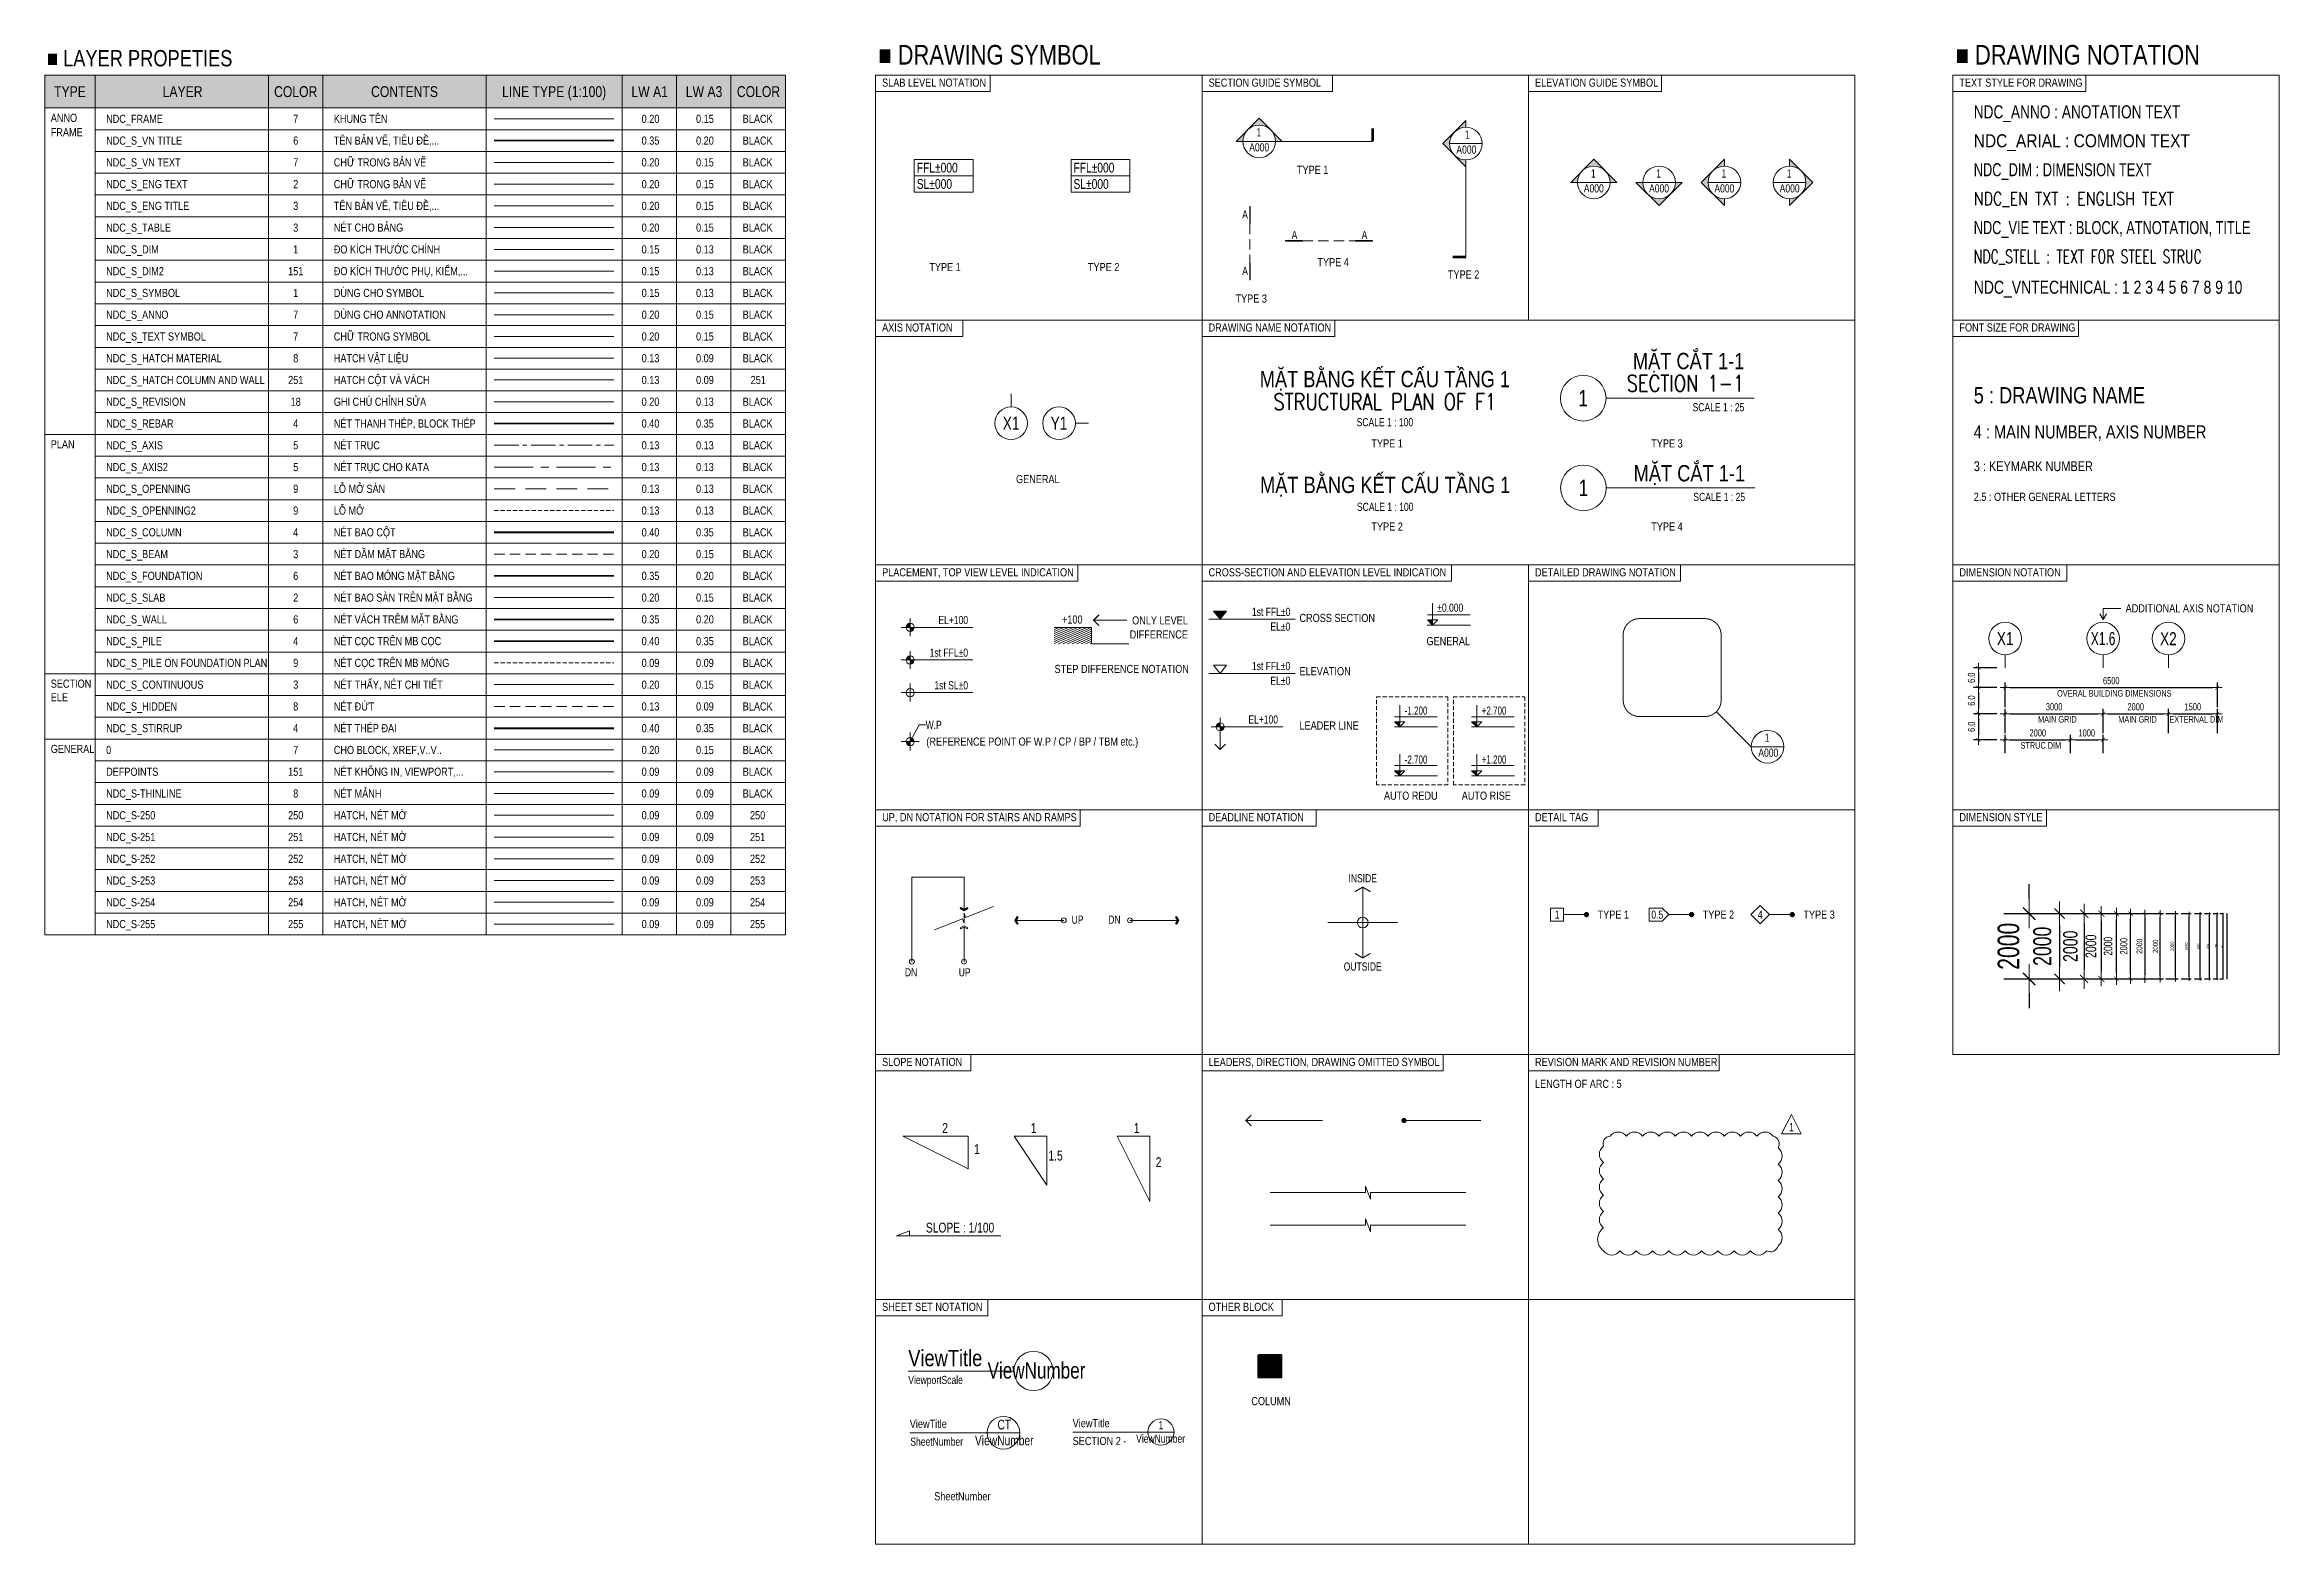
# Model space of a CAD drawing. Header units: millimetres. Extents: x -383953 to 676589, y -101685 to 196247.
# Drawn here: x -383953 to -315500, y 95408 to 141346 of the extents above; entities that cross this region are included whole.
import ezdxf
from ezdxf.enums import TextEntityAlignment as Align

# ---------------------------------------------------------------- set-up
doc = ezdxf.new("R2010")
doc.units = ezdxf.units.MM
for name, pattern in [('CEN', [62, 60, -1, 0, -1]), ('CENTER', [50.8, 31.75, -6.35, 6.35, -6.35]), ('CENTER2', [1.125, 0.75, -0.125, 0.125, -0.125]), ('DASHED', [19.05, 12.7, -6.35]), ('DASHED2', [9.525, 6.35, -3.175]), ('HIDDEN2', [4.7625, 3.175, -1.5875])]:
    doc.linetypes.add(name, pattern=pattern)
doc.layers.get('0').update_dxf_attribs({"lineweight": 20})
doc.layers.get('Defpoints').update_dxf_attribs({"color": 151, "lineweight": 9})
for name, color, linetype, lineweight in [('NDC_FRAME', 7, 'Continuous', 20), ('NDC_S-COLUMN', 4, 'Continuous', 40), ('NDC_S_250', 250, 'Continuous', 9), ('NDC_S_251', 251, 'Continuous', 9), ('NDC_S_252', 252, 'Continuous', 9), ('NDC_S_253', 253, 'Continuous', 9), ('NDC_S_254', 254, 'Continuous', 9), ('NDC_S_255', 255, 'Continuous', 9), ('NDC_S_ANNO', 7, 'Continuous', 20), ('NDC_S_AXIS', 5, 'CENTER2', 13), ('NDC_S_AXIS2', 5, 'CENTER', 13), ('NDC_S_BEAM', 3, 'HIDDEN2', 20), ('NDC_S_CONTINUOUS', 3, 'Continuous', 20), ('NDC_S_DIM', 1, 'Continuous', 15), ('NDC_S_DIM2', 151, 'Continuous', 15), ('NDC_S_ENG TEXT', 2, 'Continuous', 20), ('NDC_S_ENG TITLE', 3, 'Continuous', 20), ('NDC_S_FOUNDATION', 6, 'Continuous', 35), ('NDC_S_HATCH COLUMN AND WALL', 251, 'Continuous', 13), ('NDC_S_HATCH MATERIAL', 8, 'Continuous', 13), ('NDC_S_HIDDEN', 8, 'HIDDEN2', 13), ('NDC_S_LEADER', 1, 'Continuous', 15), ('NDC_S_OPENING', 9, 'DASHED2', 13), ('NDC_S_OPENING2', 9, 'DASHED', 13), ('NDC_S_PILE', 4, 'Continuous', 35), ('NDC_S_PILE ON FOUNDATION PLAN', 9, 'DASHED', 9), ('NDC_S_REBAR', 4, 'Continuous', 35), ('NDC_S_SLAB', 2, 'Continuous', 20), ('NDC_S_STIRRUP', 4, 'Continuous', 40), ('NDC_S_SYMBOL', 1, 'Continuous', 15), ('NDC_S_TEXT SYMBOL', 7, 'Continuous', 20), ('NDC_S_THIN LINE', 8, 'Continuous', 9), ('NDC_S_VN TEXT', 7, 'Continuous', 20), ('NDC_S_VN TITLE', 6, 'Continuous', 35), ('NDC_S_WALL', 6, 'Continuous', 35), ('NDC_Table', 3, 'Continuous', 20)]:
    doc.layers.add(name, color=color, linetype=linetype, lineweight=lineweight)
doc.layers.add('NDC_S_REVISION', color=18, linetype='Continuous', lineweight=20, plot=False)
doc.styles.add('NDC_ANNO', font='', dxfattribs={"width": 0.8})
doc.styles.add('NDC_ARIAL', font='arial.ttf', dxfattribs={"width": 0.85})
doc.styles.add('NDC_DIM', font='', dxfattribs={"width": 0.75})
doc.styles.add('NDC_EN TXT', font='romans.shx', dxfattribs={"width": 0.8})
doc.styles.add('NDC_STEEL', font='romans.shx', dxfattribs={"width": 0.8})
doc.styles.add('NDC_VIE TXT', font='arial.ttf', dxfattribs={"width": 0.8})
doc.styles.add('NDC_VNTEKNICAL', font='', dxfattribs={"width": 0.8})
doc.styles.get('NDC_ANNO').set_extended_font_data('Dotum')
doc.styles.get('NDC_DIM').set_extended_font_data('Dotum')
doc.styles.get('NDC_VNTEKNICAL').set_extended_font_data('.VnTeknical')
doc.dimstyles.new('NDC_dim_100', dxfattribs={"dimscale": 100, "dimtxt": 2.2, "dimasz": 1.5, "dimexe": 1.5, "dimexo": 2.5, "dimgap": 1, "dimtad": 1, "dimdec": 0, "dimzin": 0, "dimdsep": 46, "dimtxsty": 'NDC_DIM', "dimblk": 'DIMMARK', "dimcen": 0.09, "dimdle": 1.2, "dimclrd": 1, "dimclre": 1, "dimclrt": 3, "dimadec": 0, "dimazin": 0, "dimtfac": 1, "dimtdec": 0, "dimtix": 1, "dimtofl": 0, "dimtmove": 0, "dimatfit": 3, "dimfxl": 6, "dimfxlon": 1, "dimtolj": 1, "dimtzin": 0, "dimarcsym": 0})
doc.dimstyles.new('NDC_dim_120', dxfattribs={"dimscale": 120, "dimtxt": 2.2, "dimasz": 1.5, "dimexe": 1.5, "dimexo": 2.5, "dimgap": 1, "dimtad": 1, "dimdec": 0, "dimzin": 0, "dimdsep": 46, "dimtxsty": 'NDC_DIM', "dimblk": 'DIMMARK', "dimcen": 0.09, "dimdle": 1.2, "dimclrd": 1, "dimclre": 1, "dimclrt": 3, "dimadec": 0, "dimazin": 0, "dimtfac": 1, "dimtdec": 0, "dimtix": 1, "dimtofl": 0, "dimtmove": 0, "dimatfit": 3, "dimfxl": 6, "dimfxlon": 1, "dimtolj": 1, "dimtzin": 0, "dimarcsym": 0})
doc.dimstyles.new('NDC_dim_15', dxfattribs={"dimscale": 15, "dimtxt": 2.2, "dimasz": 1.5, "dimexe": 1.5, "dimexo": 2.5, "dimgap": 1, "dimtad": 1, "dimdec": 0, "dimzin": 0, "dimdsep": 46, "dimtxsty": 'NDC_DIM', "dimblk": 'DIMMARK', "dimcen": 0.09, "dimdle": 1.2, "dimclrd": 1, "dimclre": 1, "dimclrt": 3, "dimadec": 0, "dimazin": 0, "dimtfac": 1, "dimtdec": 0, "dimtix": 1, "dimtofl": 0, "dimtmove": 0, "dimatfit": 3, "dimfxl": 6, "dimfxlon": 1, "dimtolj": 1, "dimtzin": 0, "dimarcsym": 0})
doc.dimstyles.new('NDC_dim_150', dxfattribs={"dimscale": 150, "dimtxt": 2.2, "dimasz": 1.5, "dimexe": 1.5, "dimexo": 2.5, "dimgap": 1, "dimtad": 1, "dimdec": 0, "dimzin": 0, "dimdsep": 46, "dimtxsty": 'NDC_DIM', "dimblk": 'DIMMARK', "dimcen": 0.09, "dimdle": 1.2, "dimclrd": 1, "dimclre": 1, "dimclrt": 3, "dimadec": 0, "dimazin": 0, "dimtfac": 1, "dimtdec": 0, "dimtix": 1, "dimtofl": 0, "dimtmove": 0, "dimatfit": 3, "dimfxl": 6, "dimfxlon": 1, "dimtolj": 1, "dimtzin": 0, "dimarcsym": 0})
doc.dimstyles.new('NDC_dim_20', dxfattribs={"dimscale": 20, "dimtxt": 2.2, "dimasz": 1.5, "dimexe": 1.5, "dimexo": 2.5, "dimgap": 1, "dimtad": 1, "dimdec": 0, "dimzin": 0, "dimdsep": 46, "dimtxsty": 'NDC_DIM', "dimblk": 'DIMMARK', "dimcen": 0.09, "dimdle": 1.2, "dimclrd": 1, "dimclre": 1, "dimclrt": 3, "dimadec": 0, "dimazin": 0, "dimtfac": 1, "dimtdec": 0, "dimtix": 1, "dimtofl": 0, "dimtmove": 0, "dimatfit": 3, "dimfxl": 6, "dimfxlon": 1, "dimtolj": 1, "dimtzin": 0, "dimarcsym": 0})
doc.dimstyles.new('NDC_dim_200', dxfattribs={"dimscale": 200, "dimtxt": 2.2, "dimasz": 1.5, "dimexe": 1.5, "dimexo": 2.5, "dimgap": 1, "dimtad": 1, "dimdec": 0, "dimzin": 0, "dimdsep": 46, "dimtxsty": 'NDC_DIM', "dimblk": 'DIMMARK', "dimcen": 0.09, "dimdle": 1.2, "dimclrd": 1, "dimclre": 1, "dimclrt": 3, "dimadec": 0, "dimazin": 0, "dimtfac": 1, "dimtdec": 0, "dimtix": 1, "dimtofl": 0, "dimtmove": 0, "dimatfit": 3, "dimfxl": 6, "dimfxlon": 1, "dimtolj": 1, "dimtzin": 0, "dimarcsym": 0})
doc.dimstyles.new('NDC_dim_25', dxfattribs={"dimscale": 25, "dimtxt": 2.2, "dimasz": 1.5, "dimexe": 1.5, "dimexo": 2.5, "dimgap": 1, "dimtad": 1, "dimdec": 0, "dimzin": 0, "dimdsep": 46, "dimtxsty": 'NDC_DIM', "dimblk": 'DIMMARK', "dimcen": 0.09, "dimdle": 1.2, "dimclrd": 1, "dimclre": 1, "dimclrt": 3, "dimadec": 0, "dimazin": 0, "dimtfac": 1, "dimtdec": 0, "dimtix": 1, "dimtofl": 0, "dimtmove": 0, "dimatfit": 3, "dimfxl": 6, "dimfxlon": 1, "dimtolj": 1, "dimtzin": 0, "dimarcsym": 0})
doc.dimstyles.new('NDC_dim_250', dxfattribs={"dimscale": 250, "dimtxt": 2.2, "dimasz": 1.5, "dimexe": 1.5, "dimexo": 2.5, "dimgap": 1, "dimtad": 1, "dimdec": 0, "dimzin": 0, "dimdsep": 46, "dimtxsty": 'NDC_DIM', "dimblk": 'DIMMARK', "dimcen": 0.09, "dimdle": 1.2, "dimclrd": 1, "dimclre": 1, "dimclrt": 3, "dimadec": 0, "dimazin": 0, "dimtfac": 1, "dimtdec": 0, "dimtix": 1, "dimtofl": 0, "dimtmove": 0, "dimatfit": 3, "dimfxl": 6, "dimfxlon": 1, "dimtolj": 1, "dimtzin": 0, "dimarcsym": 0})
doc.dimstyles.new('NDC_dim_30', dxfattribs={"dimscale": 30, "dimtxt": 2.2, "dimasz": 1.5, "dimexe": 1.5, "dimexo": 2.5, "dimgap": 1, "dimtad": 1, "dimdec": 0, "dimzin": 0, "dimdsep": 46, "dimtxsty": 'NDC_DIM', "dimblk": 'DIMMARK', "dimcen": 0.09, "dimdle": 1.2, "dimclrd": 1, "dimclre": 1, "dimclrt": 3, "dimadec": 0, "dimazin": 0, "dimtfac": 1, "dimtdec": 0, "dimtix": 1, "dimtofl": 0, "dimtmove": 0, "dimatfit": 3, "dimfxl": 6, "dimfxlon": 1, "dimtolj": 1, "dimtzin": 0, "dimarcsym": 0})
doc.dimstyles.new('NDC_dim_300', dxfattribs={"dimscale": 300, "dimtxt": 2.2, "dimasz": 1.5, "dimexe": 1.5, "dimexo": 2.5, "dimgap": 1, "dimtad": 1, "dimdec": 0, "dimzin": 0, "dimdsep": 46, "dimtxsty": 'NDC_DIM', "dimblk": 'DIMMARK', "dimcen": 0.09, "dimdle": 1.2, "dimclrd": 1, "dimclre": 1, "dimclrt": 3, "dimadec": 0, "dimazin": 0, "dimtfac": 1, "dimtdec": 0, "dimtix": 1, "dimtofl": 0, "dimtmove": 0, "dimatfit": 3, "dimfxl": 6, "dimfxlon": 1, "dimtolj": 1, "dimtzin": 0, "dimarcsym": 0})
doc.dimstyles.new('NDC_dim_40', dxfattribs={"dimscale": 40, "dimtxt": 2.2, "dimasz": 1.5, "dimexe": 1.5, "dimexo": 2.5, "dimgap": 1, "dimtad": 1, "dimdec": 0, "dimzin": 0, "dimdsep": 46, "dimtxsty": 'NDC_DIM', "dimblk": 'DIMMARK', "dimcen": 0.09, "dimdle": 1.2, "dimclrd": 1, "dimclre": 1, "dimclrt": 3, "dimadec": 0, "dimazin": 0, "dimtfac": 1, "dimtdec": 0, "dimtix": 1, "dimtofl": 0, "dimtmove": 0, "dimatfit": 3, "dimfxl": 6, "dimfxlon": 1, "dimtolj": 1, "dimtzin": 0, "dimarcsym": 0})
doc.dimstyles.new('NDC_dim_50', dxfattribs={"dimscale": 50, "dimtxt": 2.2, "dimasz": 1.5, "dimexe": 1.5, "dimexo": 2.5, "dimgap": 1, "dimtad": 1, "dimdec": 0, "dimzin": 0, "dimdsep": 46, "dimtxsty": 'NDC_DIM', "dimblk": 'DIMMARK', "dimcen": 0.09, "dimdle": 1.2, "dimclrd": 1, "dimclre": 1, "dimclrt": 3, "dimadec": 0, "dimazin": 0, "dimtfac": 1, "dimtdec": 0, "dimtix": 1, "dimtofl": 0, "dimtmove": 0, "dimatfit": 3, "dimfxl": 6, "dimfxlon": 1, "dimtolj": 1, "dimtzin": 0, "dimarcsym": 0})
doc.dimstyles.new('NDC_dim_70', dxfattribs={"dimscale": 70, "dimtxt": 2.2, "dimasz": 1.5, "dimexe": 1.5, "dimexo": 2.5, "dimgap": 1, "dimtad": 1, "dimdec": 0, "dimzin": 0, "dimdsep": 46, "dimtxsty": 'NDC_DIM', "dimblk": 'DIMMARK', "dimcen": 0.09, "dimdle": 1.2, "dimclrd": 1, "dimclre": 1, "dimclrt": 3, "dimadec": 0, "dimazin": 0, "dimtfac": 1, "dimtdec": 0, "dimtix": 1, "dimtofl": 0, "dimtmove": 0, "dimatfit": 3, "dimfxl": 6, "dimfxlon": 1, "dimtolj": 1, "dimtzin": 0, "dimarcsym": 0})
doc.dimstyles.new('NDC_dim_80', dxfattribs={"dimscale": 80, "dimtxt": 2.2, "dimasz": 1.5, "dimexe": 1.5, "dimexo": 2.5, "dimgap": 1, "dimtad": 1, "dimdec": 0, "dimzin": 0, "dimdsep": 46, "dimtxsty": 'NDC_DIM', "dimblk": 'DIMMARK', "dimcen": 0.09, "dimdle": 1.2, "dimclrd": 1, "dimclre": 1, "dimclrt": 3, "dimadec": 0, "dimazin": 0, "dimtfac": 1, "dimtdec": 0, "dimtix": 1, "dimtofl": 0, "dimtmove": 0, "dimatfit": 3, "dimfxl": 6, "dimfxlon": 1, "dimtolj": 1, "dimtzin": 0, "dimarcsym": 0})
doc.dimstyles.new('NDC_dim_iso', dxfattribs={"dimtxt": 2.2, "dimasz": 1, "dimexe": 1.5, "dimexo": 2.5, "dimgap": 1, "dimtad": 1, "dimdec": 0, "dimzin": 0, "dimdsep": 46, "dimtxsty": 'NDC_DIM', "dimblk": 'DIMMARK', "dimcen": 0.09, "dimdle": 1.2, "dimclrd": 1, "dimclre": 1, "dimclrt": 3, "dimadec": 0, "dimazin": 0, "dimtfac": 1, "dimtdec": 0, "dimtix": 1, "dimtofl": 0, "dimtmove": 0, "dimatfit": 3, "dimfxl": 6, "dimfxlon": 1, "dimtolj": 1, "dimtzin": 0, "dimarcsym": 0})

msp = doc.modelspace()

# ---------------------------------------------------------------- texts
at = {"style": 'NDC_VIE TXT', "width": 0.8}
msp.add_text('7', height=250, dxfattribs=at).set_placement((-376263.5, 119741.8), align=Align.MIDDLE_CENTER)
at = {"layer": 'Defpoints', "style": 'NDC_VIE TXT', "width": 0.8}
msp.add_text('151', height=250, dxfattribs=at).set_placement((-376263.5, 119075.1), align=Align.MIDDLE_CENTER)
at = {"layer": 'NDC_FRAME', "style": 'NDC_VIE TXT', "width": 0.8}
msp.add_text('7', height=250, dxfattribs=at).set_placement((-376263.5, 139075.1), align=Align.MIDDLE_CENTER)
at = {"layer": 'NDC_S-COLUMN', "style": 'NDC_VIE TXT', "width": 0.8}
msp.add_text('4', height=250, dxfattribs=at).set_placement((-376263.5, 126408.4), align=Align.MIDDLE_CENTER)
at = {"layer": 'NDC_S_250', "style": 'NDC_VIE TXT', "width": 0.8}
msp.add_text('250', height=250, dxfattribs=at).set_placement((-376263.5, 117741.8), align=Align.MIDDLE_CENTER)
at = {"layer": 'NDC_S_251', "style": 'NDC_VIE TXT', "width": 0.8}
msp.add_text('251', height=250, dxfattribs=at).set_placement((-376263.5, 117075.1), align=Align.MIDDLE_CENTER)
at = {"layer": 'NDC_S_252', "style": 'NDC_VIE TXT', "width": 0.8}
msp.add_text('252', height=250, dxfattribs=at).set_placement((-376263.5, 116408.4), align=Align.MIDDLE_CENTER)
at = {"layer": 'NDC_S_253', "style": 'NDC_VIE TXT', "width": 0.8}
msp.add_text('253', height=250, dxfattribs=at).set_placement((-376263.5, 115741.8), align=Align.MIDDLE_CENTER)
at = {"layer": 'NDC_S_254', "style": 'NDC_VIE TXT', "width": 0.8}
msp.add_text('254', height=250, dxfattribs=at).set_placement((-376263.5, 115075.1), align=Align.MIDDLE_CENTER)
at = {"layer": 'NDC_S_255', "style": 'NDC_VIE TXT', "width": 0.8}
msp.add_text('255', height=250, dxfattribs=at).set_placement((-376263.5, 114408.4), align=Align.MIDDLE_CENTER)
at = {"layer": 'NDC_S_ANNO', "style": 'NDC_VIE TXT', "width": 0.8}
msp.add_text('7', height=250, dxfattribs=at).set_placement((-376263.5, 133075.1), align=Align.MIDDLE_CENTER)
at = {"layer": 'NDC_S_ANNO', "style": 'NDC_ANNO', "width": 0.8}
for s, p in [('EL+100', (-355667.1, 123722.3)), ('1st FFL%%P0', (-355667.1, 122722.3)), ('1st SL%%P0', (-355667.1, 121722.3))]:
    msp.add_text(s, height=250, dxfattribs=at).set_placement(p, align=Align.MIDDLE_RIGHT)
msp.add_text('W.P', height=250, dxfattribs=at).set_placement((-356967.1, 120511.2), align=Align.MIDDLE_LEFT)
at = {"layer": 'NDC_S_AXIS', "style": 'NDC_VIE TXT', "width": 0.8}
msp.add_text('5', height=250, dxfattribs=at).set_placement((-376263.5, 129075.1), align=Align.MIDDLE_CENTER)
at = {"layer": 'NDC_S_AXIS2', "style": 'NDC_VIE TXT', "width": 0.8}
msp.add_text('5', height=250, dxfattribs=at).set_placement((-376263.5, 128408.4), align=Align.MIDDLE_CENTER)
at = {"layer": 'NDC_S_BEAM', "style": 'NDC_VIE TXT', "width": 0.8}
msp.add_text('3', height=250, dxfattribs=at).set_placement((-376263.5, 125741.8), align=Align.MIDDLE_CENTER)
at = {"layer": 'NDC_S_CONTINUOUS', "style": 'NDC_VIE TXT', "width": 0.8}
msp.add_text('3', height=250, dxfattribs=at).set_placement((-376263.5, 121741.8), align=Align.MIDDLE_CENTER)
at = {"layer": 'NDC_S_DIM', "style": 'NDC_VIE TXT', "width": 0.8}
msp.add_text('1', height=250, dxfattribs=at).set_placement((-376263.5, 135075.1), align=Align.MIDDLE_CENTER)
at = {"layer": 'NDC_S_DIM2', "style": 'NDC_VIE TXT', "width": 0.8}
msp.add_text('151', height=250, dxfattribs=at).set_placement((-376263.5, 134408.4), align=Align.MIDDLE_CENTER)
at = {"layer": 'NDC_S_ENG TEXT', "style": 'NDC_VIE TXT', "width": 0.8}
msp.add_text('2', height=250, dxfattribs=at).set_placement((-376263.5, 137075.1), align=Align.MIDDLE_CENTER)
at = {"layer": 'NDC_S_ENG TITLE', "style": 'NDC_VIE TXT', "width": 0.8}
msp.add_text('3', height=250, dxfattribs=at).set_placement((-376263.5, 136408.4), align=Align.MIDDLE_CENTER)
at = {"layer": 'NDC_S_FOUNDATION', "style": 'NDC_VIE TXT', "width": 0.8}
msp.add_text('6', height=250, dxfattribs=at).set_placement((-376263.5, 125075.1), align=Align.MIDDLE_CENTER)
at = {"layer": 'NDC_S_HATCH COLUMN AND WALL', "style": 'NDC_VIE TXT', "width": 0.8}
msp.add_text('251', height=250, dxfattribs=at).set_placement((-376263.5, 131075.1), align=Align.MIDDLE_CENTER)
at = {"layer": 'NDC_S_HATCH MATERIAL', "style": 'NDC_VIE TXT', "width": 0.8}
msp.add_text('8', height=250, dxfattribs=at).set_placement((-376263.5, 131741.8), align=Align.MIDDLE_CENTER)
at = {"layer": 'NDC_S_HIDDEN', "style": 'NDC_VIE TXT', "width": 0.8}
msp.add_text('8', height=250, dxfattribs=at).set_placement((-376263.5, 121075.1), align=Align.MIDDLE_CENTER)
at = {"layer": 'NDC_S_LEADER', "style": 'NDC_VIE TXT', "width": 0.8}
msp.add_text('1', height=250, dxfattribs=at).set_placement((-376263.5, 133741.8), align=Align.MIDDLE_CENTER)
at = {"layer": 'NDC_S_OPENING', "style": 'NDC_VIE TXT', "width": 0.8}
msp.add_text('9', height=250, dxfattribs=at).set_placement((-376263.5, 127741.8), align=Align.MIDDLE_CENTER)
at = {"layer": 'NDC_S_OPENING2', "style": 'NDC_VIE TXT', "width": 0.8}
msp.add_text('9', height=250, dxfattribs=at).set_placement((-376263.5, 127075.1), align=Align.MIDDLE_CENTER)
at = {"layer": 'NDC_S_PILE', "style": 'NDC_VIE TXT', "width": 0.8}
msp.add_text('4', height=250, dxfattribs=at).set_placement((-376263.5, 123075.1), align=Align.MIDDLE_CENTER)
at = {"layer": 'NDC_S_PILE ON FOUNDATION PLAN', "style": 'NDC_VIE TXT', "width": 0.8}
msp.add_text('9', height=250, dxfattribs=at).set_placement((-376263.5, 122408.4), align=Align.MIDDLE_CENTER)
at = {"layer": 'NDC_S_REBAR', "style": 'NDC_VIE TXT', "width": 0.8}
msp.add_text('4', height=250, dxfattribs=at).set_placement((-376263.5, 129741.8), align=Align.MIDDLE_CENTER)
at = {"layer": 'NDC_S_REVISION', "style": 'NDC_VIE TXT', "width": 0.8}
msp.add_text('18', height=250, dxfattribs=at).set_placement((-376263.5, 130408.4), align=Align.MIDDLE_CENTER)
at = {"layer": 'NDC_S_REVISION', "style": 'NDC_ANNO', "width": 0.8}
msp.add_text('1', height=250, dxfattribs=at).set_placement((-330446, 108186.3), align=Align.MIDDLE)
at = {"layer": 'NDC_S_SLAB', "style": 'NDC_VIE TXT', "width": 0.8}
msp.add_text('2', height=250, dxfattribs=at).set_placement((-376263.5, 124408.4), align=Align.MIDDLE_CENTER)
at = {"layer": 'NDC_S_STIRRUP', "style": 'NDC_VIE TXT', "width": 0.8}
msp.add_text('4', height=250, dxfattribs=at).set_placement((-376263.5, 120408.4), align=Align.MIDDLE_CENTER)
at = {"layer": 'NDC_S_TEXT SYMBOL', "width": 0.8}
for s, height, style, p in [('A000', 250, 'NDC_ANNO', (-346748.7, 138201.4)), ('A000', 250, 'NDC_ANNO', (-340402.9, 138132.1)), ('A000', 250, 'NDC_ANNO', (-336499.6, 136944.3)), ('A000', 250, 'NDC_ANNO', (-334499.6, 136944.3)), ('A000', 250, 'NDC_ANNO', (-332499.6, 136944.3)), ('A000', 250, 'NDC_ANNO', (-330499.6, 136944.3)), ('7', 250, 'NDC_VIE TXT', (-376263.5, 132408.4)), ('INSIDE', 250, 'NDC_ANNO', (-343578.4, 115812.5)), ('1', 250, 'NDC_ANNO', (-337622.7, 114697.8)), ('0.5', 250, 'NDC_ANNO', (-334553.4, 114697.8)), ('4', 250, 'NDC_ANNO', (-331401.3, 114697.8)), ('OUTSIDE', 250, 'NDC_ANNO', (-343578.4, 113107.4)), ('2 ', 300, 'NDC_ANNO', (-356326.6, 108160.8)), ('1', 300, 'NDC_ANNO', (-353657.1, 108160.8)), ('1', 300, 'NDC_ANNO', (-350500.9, 108160.8)), ('1', 300, 'NDC_ANNO', (-355393.4, 107514.7)), ('1.5', 300, 'NDC_ANNO', (-352986.9, 107314.7)), ('2', 300, 'NDC_ANNO', (-349830.8, 107114.7))]:
    msp.add_text(s, height=height, dxfattribs=dict(at, style=style)).set_placement(p, align=Align.MIDDLE_CENTER)
at = {"layer": 'NDC_S_TEXT SYMBOL', "style": 'NDC_ANNO', "width": 0.8}
for s, height, p in [('1', 250, (-346835.8, 138659.5)), ('1', 250, (-340449, 138590.2)), ('FFL%%P000', 300, (-357238.3, 137579.4)), ('FFL%%P000', 300, (-352437.8, 137579.4)), ('SL%%P000', 300, (-357238.3, 137079.4)), ('SL%%P000', 300, (-352437.8, 137079.4)), ('1', 250, (-336586.7, 137402.4)), ('1', 250, (-334586.7, 137402.4)), ('1', 250, (-332586.7, 137402.4)), ('1', 250, (-330586.7, 137402.4)), ('1', 250, (-331262.4, 120116.7)), ('UP', 250, (-352494.6, 114542.2)), ('DN', 250, (-351373.4, 114542.2)), (' DN', 250, (-357674.3, 112930.6)), ('UP', 250, (-355953.3, 112930.6))]:
    msp.add_text(s, height=height, dxfattribs=at).set_placement(p, align=Align.MIDDLE_LEFT)
for s, height, p in [('1st FFL%%P0', 250, (-345795.6, 123971.6)), ('EL%%P0', 250, (-345795.6, 123521.6)), ('1st FFL%%P0', 250, (-345795.6, 122313.2)), ('EL%%P0', 250, (-345795.6, 121863.2)), ('EL+100', 250, (-346170.6, 120676.2)), ('SLOPE : 1/100', 300, (-354865.3, 105108.8))]:
    msp.add_text(s, height=height, dxfattribs=at).set_placement(p, align=Align.MIDDLE_RIGHT)
msp.add_text('A000', height=250, dxfattribs=at).set_placement((-331152.3, 119658.6), align=Align.MIDDLE)
at = {"layer": 'NDC_S_THIN LINE', "style": 'NDC_VIE TXT', "width": 0.8}
msp.add_text('8', height=250, dxfattribs=at).set_placement((-376263.5, 118408.4), align=Align.MIDDLE_CENTER)
at = {"layer": 'NDC_S_VN TEXT', "color": 3, "style": 'NDC_VIE TXT'}
for s, height, width, p in [('■ LAYER PROPETIES', 500, 0.8, (-383881.4, 140932.2)), ('■ DRAWING SYMBOL ', 600, 0.8, (-358413.4, 141036.9)), ('■ DRAWING NOTATION', 600, 0.8, (-325413.4, 141036.9)), ('SLAB LEVEL NOTATION', 250, 0.8, (-358299.6, 140183.4)), ('SECTION GUIDE SYMBOL', 250, 0.8, (-348299.6, 140183.4)), ('ELEVATION GUIDE SYMBOL', 250, 0.8, (-338299.6, 140183.4)), ('TEXT STYLE FOR DRAWING', 250, 0.8, (-325299.6, 140183.4)), ('ANNO', 250, 0.8, (-383767.4, 139106.2)), ('NDC_FRAME', 250, 0.8, (-382071.5, 139075.1)), ('KHUNG TÊN', 250, 0.8, (-375096.8, 139075.1)), ('0.20', 250, 0.8, (-365666.9, 139075.1)), ('0.15', 250, 0.8, (-364000.2, 139075.1)), ('BLACK', 250, 0.8, (-362569.9, 139075.1)), ('FRAME', 250, 0.8, (-383767.4, 138664.4)), ('NDC_S_VN TITLE', 250, 0.8, (-382071.5, 138408.4)), ('TÊN BẢN VẼ, TIÊU ĐỀ,...', 250, 0.8, (-375096.8, 138408.4)), ('0.35', 250, 0.8, (-365666.9, 138408.4)), ('0.20', 250, 0.8, (-364000.2, 138408.4)), ('BLACK', 250, 0.8, (-362569.9, 138408.4)), ('NDC_S_VN TEXT', 250, 0.8, (-382071.5, 137741.8)), ('CHỮ TRONG BẢN VẼ', 250, 0.8, (-375096.8, 137741.8)), ('0.20', 250, 0.8, (-365666.9, 137741.8)), ('0.15', 250, 0.8, (-364000.2, 137741.8)), ('BLACK', 250, 0.8, (-362569.9, 137741.8)), ('TYPE 1', 250, 0.8, (-345592.4, 137511.6)), ('NDC_S_ENG TEXT', 250, 0.8, (-382071.5, 137075.1)), ('CHỮ TRONG BẢN VẼ', 250, 0.8, (-375096.8, 137075.1)), ('0.20', 250, 0.8, (-365666.9, 137075.1)), ('0.15', 250, 0.8, (-364000.2, 137075.1)), ('BLACK', 250, 0.8, (-362569.9, 137075.1)), ('NDC_S_ENG TITLE', 250, 0.8, (-382071.5, 136408.4)), ('TÊN BẢN VẼ, TIÊU ĐỀ,...', 250, 0.8, (-375096.8, 136408.4)), ('0.20', 250, 0.8, (-365666.9, 136408.4)), ('0.15', 250, 0.8, (-364000.2, 136408.4)), ('BLACK', 250, 0.8, (-362569.9, 136408.4)), ('NDC_S_TABLE', 250, 0.8, (-382071.5, 135741.8)), ('NÉT CHO BẢNG', 250, 0.8, (-375096.8, 135741.8)), ('0.20', 250, 0.8, (-365666.9, 135741.8)), ('0.15', 250, 0.8, (-364000.2, 135741.8)), ('BLACK', 250, 0.8, (-362569.9, 135741.8)), ('NDC_S_DIM', 250, 0.8, (-382071.5, 135075.1)), ('ĐO KÍCH THƯỚC CHÍNH ', 250, 0.8, (-375096.8, 135075.1)), ('0.15', 250, 0.8, (-365666.9, 135075.1)), ('0.13', 250, 0.8, (-364000.2, 135075.1)), ('BLACK', 250, 0.8, (-362569.9, 135075.1)), ('NDC_S_DIM2', 250, 0.8, (-382071.5, 134408.4)), ('ĐO KÍCH THƯỚC PHỤ, KIỂM,...', 250, 0.8, (-375096.8, 134408.4)), ('0.15', 250, 0.8, (-365666.9, 134408.4)), ('0.13', 250, 0.8, (-364000.2, 134408.4)), ('BLACK', 250, 0.8, (-362569.9, 134408.4)), ('TYPE 1', 250, 0.8, (-356854.4, 134533.4)), ('TYPE 2', 250, 0.8, (-351995.5, 134533.4)), ('TYPE 4', 250, 0.8, (-344965.1, 134683.7)), ('TYPE 2', 250, 0.8, (-340967.8, 134307.4)), ('NDC_S_SYMBOL', 250, 0.8, (-382071.5, 133741.8)), ('DÙNG CHO SYMBOL', 250, 0.8, (-375096.8, 133741.8)), ('0.15', 250, 0.8, (-365666.9, 133741.8)), ('0.13', 250, 0.8, (-364000.2, 133741.8)), ('BLACK', 250, 0.8, (-362569.9, 133741.8)), ('TYPE 3', 250, 0.8, (-347474.2, 133569.2)), ('NDC_S_ANNO', 250, 0.8, (-382071.5, 133075.1)), ('DÙNG CHO ANNOTATION', 250, 0.8, (-375096.8, 133075.1)), ('0.20', 250, 0.8, (-365666.9, 133075.1)), ('0.15', 250, 0.8, (-364000.2, 133075.1)), ('BLACK', 250, 0.8, (-362569.9, 133075.1)), ('AXIS NOTATION', 250, 0.8, (-358299.6, 132683.4)), ('DRAWING NAME NOTATION', 250, 0.8, (-348299.6, 132683.4)), ('FONT SIZE FOR DRAWING', 250, 0.8, (-325299.6, 132683.4)), ('NDC_S_TEXT SYMBOL', 250, 0.8, (-382071.5, 132408.4)), ('CHỮ TRONG SYMBOL', 250, 0.8, (-375096.8, 132408.4)), ('0.20', 250, 0.8, (-365666.9, 132408.4)), ('0.15', 250, 0.8, (-364000.2, 132408.4)), ('BLACK', 250, 0.8, (-362569.9, 132408.4)), ('NDC_S_HATCH MATERIAL', 250, 0.8, (-382071.5, 131741.8)), ('HATCH VẬT LIỆU', 250, 0.8, (-375096.8, 131741.8)), ('0.13', 250, 0.8, (-365666.9, 131741.8)), ('0.09', 250, 0.8, (-364000.2, 131741.8)), ('BLACK', 250, 0.8, (-362569.9, 131741.8)), ('NDC_S_HATCH COLUMN AND WALL', 250, 0.8, (-382071.5, 131075.1)), ('HATCH CỘT VÀ VÁCH', 250, 0.8, (-375096.8, 131075.1)), ('0.13', 250, 0.8, (-365666.9, 131075.1)), ('0.09', 250, 0.8, (-364000.2, 131075.1)), ('251', 250, 0.8, (-362327, 131075.1)), ('NDC_S_REVISION', 250, 0.8, (-382071.5, 130408.4)), ('GHI CHÚ CHỈNH SỬA', 250, 0.8, (-375096.8, 130408.4)), ('0.20', 250, 0.8, (-365666.9, 130408.4)), ('0.13', 250, 0.8, (-364000.2, 130408.4)), ('BLACK', 250, 0.8, (-362569.9, 130408.4)), ('NDC_S_REBAR', 250, 0.8, (-382071.5, 129741.8)), ('NÉT THANH THÉP, BLOCK THÉP', 250, 0.8, (-375096.8, 129741.8)), ('0.40', 250, 0.8, (-365666.9, 129741.8)), ('0.35', 250, 0.8, (-364000.2, 129741.8)), ('BLACK', 250, 0.8, (-362569.9, 129741.8)), ('PLAN', 250, 0.8, (-383767.4, 129106.2)), ('NDC_S_AXIS', 250, 0.8, (-382071.5, 129075.1)), ('NÉT TRỤC', 250, 0.8, (-375096.8, 129075.1)), ('0.13', 250, 0.8, (-365666.9, 129075.1)), ('0.13', 250, 0.8, (-364000.2, 129075.1)), ('BLACK', 250, 0.8, (-362569.9, 129075.1)), ('TYPE 1', 250, 0.8, (-343311.6, 129131.8)), ('TYPE 3', 250, 0.8, (-334738.3, 129131.8)), ('NDC_S_AXIS2', 250, 0.8, (-382071.5, 128408.4)), ('NÉT TRỤC CHO KATA', 250, 0.8, (-375096.8, 128408.4)), ('0.13', 250, 0.8, (-365666.9, 128408.4)), ('0.13', 250, 0.8, (-364000.2, 128408.4)), ('BLACK', 250, 0.8, (-362569.9, 128408.4)), ('GENERAL', 250, 0.8, (-354198.1, 128039.8)), ('NDC_S_OPENNING', 250, 0.8, (-382071.5, 127741.8)), ('LỖ MỞ SÀN', 250, 0.8, (-375096.8, 127741.8)), ('0.13', 250, 0.8, (-365666.9, 127741.8)), ('0.13', 250, 0.8, (-364000.2, 127741.8)), ('BLACK', 250, 0.8, (-362569.9, 127741.8)), ('NDC_S_OPENNING2', 250, 0.8, (-382071.5, 127075.1)), ('LỖ MỞ', 250, 0.8, (-375096.8, 127075.1)), ('0.13', 250, 0.8, (-365666.9, 127075.1)), ('0.13', 250, 0.8, (-364000.2, 127075.1)), ('BLACK', 250, 0.8, (-362569.9, 127075.1)), ('TYPE 2', 250, 0.8, (-343311.6, 126584.3)), ('TYPE 4', 250, 0.8, (-334738.3, 126584.3)), ('NDC_S_COLUMN', 250, 0.8, (-382071.5, 126408.4)), ('NÉT BAO CỘT', 250, 0.8, (-375096.8, 126408.4)), ('0.40', 250, 0.8, (-365666.9, 126408.4)), ('0.35', 250, 0.8, (-364000.2, 126408.4)), ('BLACK', 250, 0.8, (-362569.9, 126408.4)), ('NDC_S_BEAM', 250, 0.8, (-382071.5, 125741.8)), ('NÉT DẦM MẶT BẰNG', 250, 0.8, (-375096.8, 125741.8)), ('NÉT BAO MÓNG MẶT BẰNG', 250, 0.8, (-375096.8, 125075.1)), ('0.20', 250, 0.8, (-365666.9, 125741.8)), ('0.15', 250, 0.8, (-364000.2, 125741.8)), ('BLACK', 250, 0.8, (-362569.9, 125741.8)), ('PLACEMENT, TOP VIEW LEVEL INDICATION', 250, 0.8, (-358299.6, 125183.4)), ('CROSS-SECTION AND ELEVATION LEVEL INDICATION', 250, 0.8, (-348299.6, 125183.4)), ('DETAILED DRAWING NOTATION', 250, 0.8, (-338299.6, 125183.4)), ('DIMENSION NOTATION', 250, 0.8, (-325299.6, 125183.4)), ('NDC_S_FOUNDATION', 250, 0.8, (-382071.5, 125075.1)), ('NÉT BAO SÀN TRÊN MẶT BẰNG', 250, 0.8, (-375096.8, 124408.4)), ('0.35', 250, 0.8, (-365666.9, 125075.1)), ('0.20', 250, 0.8, (-364000.2, 125075.1)), ('BLACK', 250, 0.8, (-362569.9, 125075.1)), ('NDC_S_SLAB', 250, 0.8, (-382071.5, 124408.4)), ('NÉT VÁCH TRÊM MẶT BẰNG', 250, 0.8, (-375096.8, 123741.8)), ('0.20', 250, 0.8, (-365666.9, 124408.4)), ('0.15', 250, 0.8, (-364000.2, 124408.4)), ('BLACK', 250, 0.8, (-362569.9, 124408.4)), ('CROSS SECTION', 250, 0.8, (-345514.7, 123785.7)), ('ADDITIONAL AXIS NOTATION', 250, 0.8, (-320206.7, 124080)), ('NDC_S_WALL', 250, 0.8, (-382071.5, 123741.8)), ('NÉT CỌC TRÊN MB CỌC', 250, 0.8, (-375096.8, 123075.1)), ('0.35', 250, 0.8, (-365666.9, 123741.8)), ('0.20', 250, 0.8, (-364000.2, 123741.8)), ('BLACK', 250, 0.8, (-362569.9, 123741.8)), ('NDC_S_PILE', 250, 0.8, (-382071.5, 123075.1)), ('NDC_S_PILE ON FOUNDATION PLAN', 250, 0.8, (-382071.5, 122408.4)), ('NÉT CỌC TRÊN MB MÓNG', 250, 0.8, (-375096.8, 122408.4)), ('0.40', 250, 0.8, (-365666.9, 123075.1)), ('0.09', 250, 0.8, (-365666.9, 122408.4)), ('0.35', 250, 0.8, (-364000.2, 123075.1)), ('0.09', 250, 0.8, (-364000.2, 122408.4)), ('BLACK', 250, 0.8, (-362569.9, 123075.1)), ('BLACK', 250, 0.8, (-362569.9, 122408.4)), ('GENERAL', 250, 0.8, (-341624, 123074.4)), ('SECTION', 250, 0.8, (-383767.4, 121772.8)), ('NDC_S_CONTINUOUS', 250, 0.8, (-382071.5, 121741.8)), ('NÉT THẤY, NÉT CHI TIẾT', 250, 0.8, (-375096.8, 121741.8)), ('0.20', 250, 0.8, (-365666.9, 121741.8)), ('0.15', 250, 0.8, (-364000.2, 121741.8)), ('BLACK', 250, 0.8, (-362569.9, 121741.8)), ('STEP DIFFERENCE NOTATION', 250, 0.8, (-353016.8, 122223.6)), ('ELEVATION', 250, 0.8, (-345514.7, 122155)), ('ELE', 250, 0.8, (-383767.4, 121355.2)), ('NDC_S_HIDDEN', 250, 0.8, (-382071.5, 121075.1)), ('NÉT ĐỨT', 250, 0.8, (-375096.8, 121075.1)), ('0.13', 250, 0.8, (-365666.9, 121075.1)), ('0.09', 250, 0.8, (-364000.2, 121075.1)), ('BLACK', 250, 0.8, (-362569.9, 121075.1)), ('OVERAL BUILDING DIMENSIONS', 200, 0.8, (-322306.1, 121476.5)), ('NDC_S_STIRRUP', 250, 0.8, (-382071.5, 120408.4)), ('NÉT THÉP ĐAI', 250, 0.8, (-375096.8, 120408.4)), ('0.40', 250, 0.8, (-365666.9, 120408.4)), ('0.35', 250, 0.8, (-364000.2, 120408.4)), ('BLACK', 250, 0.8, (-362569.9, 120408.4)), ('LEADER LINE', 250, 0.8, (-345514.7, 120490.3)), ('MAIN GRID', 200, 0.7, (-322888.9, 120680.5)), ('MAIN GRID', 200, 0.8, (-320433.6, 120680.5)), ('EXTERNAL DIM', 200, 0.7, (-318865.6, 120680.5)), ('GENERAL', 250, 0.8, (-383767.4, 119772.8)), ('0', 250, 0.8, (-382071.5, 119741.8)), ('CHO BLOCK, XREF,V..V..', 250, 0.8, (-375096.8, 119741.8)), ('0.20', 250, 0.8, (-365666.9, 119741.8)), ('0.15', 250, 0.8, (-364000.2, 119741.8)), ('BLACK', 250, 0.8, (-362569.9, 119741.8)), ('(REFERENCE POINT OF W.P / CP / BP / TBM etc.)', 250, 0.8, (-356943.9, 119997.7)), ('STRUC DIM', 200, 0.8, (-323425, 119880.5)), ('DEFPOINTS', 250, 0.8, (-382071.5, 119075.1)), ('NÉT KHÔNG IN, VIEWPORT,...', 250, 0.8, (-375096.8, 119075.1)), ('0.09', 250, 0.8, (-365666.9, 119075.1)), ('0.09', 250, 0.8, (-364000.2, 119075.1)), ('BLACK', 250, 0.8, (-362569.9, 119075.1)), ('NDC_S-THINLINE', 250, 0.8, (-382071.5, 118408.4)), ('NÉT MẢNH', 250, 0.8, (-375096.8, 118408.4)), ('0.09', 250, 0.8, (-365666.9, 118408.4)), ('0.09', 250, 0.8, (-364000.2, 118408.4)), ('BLACK', 250, 0.8, (-362569.9, 118408.4)), ('AUTO REDU', 250, 0.8, (-342927.6, 118341.5)), ('AUTO RISE', 250, 0.8, (-340544.4, 118341.5)), ('NDC_S-250', 250, 0.8, (-382071.5, 117741.8)), ('HATCH, NÉT MỜ', 250, 0.8, (-375096.8, 117741.8)), ('0.09', 250, 0.8, (-365666.9, 117741.8)), ('0.09', 250, 0.8, (-364000.2, 117741.8)), ('250', 250, 0.8, (-362347.2, 117741.8)), ('UP, DN NOTATION FOR STAIRS AND RAMPS', 250, 0.8, (-358299.6, 117683.4)), ('DEADLINE NOTATION', 250, 0.8, (-348299.6, 117683.4)), ('DETAIL TAG', 250, 0.8, (-338299.6, 117683.4)), ('DIMENSION STYLE', 250, 0.8, (-325299.6, 117683.4)), ('NDC_S-251', 250, 0.8, (-382071.5, 117075.1)), ('HATCH, NÉT MỜ', 250, 0.8, (-375096.8, 117075.1)), ('0.09', 250, 0.8, (-365666.9, 117075.1)), ('0.09', 250, 0.8, (-364000.2, 117075.1)), ('251', 250, 0.8, (-362347.2, 117075.1)), ('NDC_S-252', 250, 0.8, (-382071.5, 116408.4)), ('HATCH, NÉT MỜ', 250, 0.8, (-375096.8, 116408.4)), ('0.09', 250, 0.8, (-365666.9, 116408.4)), ('0.09', 250, 0.8, (-364000.2, 116408.4)), ('252', 250, 0.8, (-362347.2, 116408.4)), ('NDC_S-253', 250, 0.8, (-382071.5, 115741.8)), ('HATCH, NÉT MỜ', 250, 0.8, (-375096.8, 115741.8)), ('0.09', 250, 0.8, (-365666.9, 115741.8)), ('0.09', 250, 0.8, (-364000.2, 115741.8)), ('253', 250, 0.8, (-362347.2, 115741.8)), ('NDC_S-254', 250, 0.8, (-382071.5, 115075.1)), ('HATCH, NÉT MỜ', 250, 0.8, (-375096.8, 115075.1)), ('0.09', 250, 0.8, (-365666.9, 115075.1)), ('0.09', 250, 0.8, (-364000.2, 115075.1)), ('254', 250, 0.8, (-362347.2, 115075.1)), ('NDC_S-255', 250, 0.8, (-382071.5, 114408.4)), ('HATCH, NÉT MỜ', 250, 0.8, (-375096.8, 114408.4)), ('0.09', 250, 0.8, (-365666.9, 114408.4)), ('0.09', 250, 0.8, (-364000.2, 114408.4)), ('255', 250, 0.8, (-362347.2, 114408.4)), ('TYPE 1', 250, 0.8, (-336382.6, 114697.8)), ('TYPE 2', 250, 0.8, (-333162.6, 114697.8)), ('TYPE 3', 250, 0.8, (-330078.5, 114697.8)), ('SLOPE NOTATION', 250, 0.8, (-358299.6, 110183.4)), ('LEADERS, DIRECTION, DRAWING OMITTED SYMBOL', 250, 0.8, (-348299.6, 110183.4)), ('REVISION MARK AND REVISION NUMBER', 250, 0.8, (-338299.6, 110183.4)), ('LENGTH OF ARC : 5', 250, 0.8, (-338299.6, 109515.9)), ('SHEET SET NOTATION', 250, 0.8, (-358299.6, 102683.4)), ('OTHER BLOCK', 250, 0.8, (-348299.6, 102683.4)), ('COLUMN', 250, 0.8, (-346989.7, 99795.3))]:
    msp.add_text(s, height=height, dxfattribs=dict(at, width=width)).set_placement(p, align=Align.MIDDLE_LEFT)
at = {"layer": 'NDC_S_VN TEXT', "color": 3, "style": 'NDC_VIE TXT', "width": 0.8}
for s, height, p in [('TYPE', 333.33, (-383178.5, 139908.4)), ('LAYER', 333.33, (-379728.9, 139908.4)), ('COLOR', 333.33, (-376263.5, 139908.4)), ('CONTENTS', 333.33, (-372930.2, 139908.4)), ('LINE TYPE (1:100)', 333.333, (-368346.8, 139908.4)), ('LW A1', 333.33, (-365420.9, 139908.4)), ('LW A3', 333.33, (-363754.3, 139908.4)), ('COLOR', 333.33, (-362087.6, 139908.4))]:
    msp.add_text(s, height=height, dxfattribs=at).set_placement(p, align=Align.MIDDLE_CENTER)
at = {"layer": 'NDC_S_VN TEXT'}
for s, height, style, width, p in [('NDC_ANNO : ANOTATION TEXT', 400, 'NDC_ANNO', 0.8, (-324860.3, 139288.4)), ('NDC_ARIAL : COMMON TEXT ', 400, 'NDC_ARIAL', 0.85, (-324860.3, 138402.1)), ('NDC_DIM : DIMENSION TEXT', 400, 'NDC_DIM', 0.75, (-324860.3, 137515.9)), ('NDC_EN TXT : ENGLISH TEXT', 400, 'NDC_EN TXT', 0.8, (-324860.3, 136629.6)), ('NDC_VIE TEXT : BLOCK, ATNOTATION, TITLE', 400, 'NDC_VIE TXT', 0.7, (-324860.3, 135743.3)), ('NDC_STELL : TEXT FOR STEEL STRUC', 400, 'NDC_STEEL', 0.7, (-324860.3, 134857)), ('NDC_VNTECHNICAL : 1 2 3 4 5 6 7 8 9 10', 400, 'NDC_VNTEKNICAL', 0.8, (-324860.3, 133916.2)), ('5 : DRAWING NAME', 500, 'NDC_VIE TXT', 0.8, (-324860.3, 130606.3)), ('4 : MAIN NUMBER, AXIS NUMBER', 400, 'NDC_VIE TXT', 0.8, (-324860.3, 129484.2)), ('3 : KEYMARK NUMBER', 300, 'NDC_VIE TXT', 0.8, (-324860.3, 128433.7)), ('2.5 : OTHER GENERAL LETTERS', 250, 'NDC_VIE TXT', 0.8, (-324860.3, 127496))]:
    msp.add_text(s, height=height, dxfattribs=dict(at, style=style, width=width)).set_placement(p, align=Align.MIDDLE_LEFT)
at = {"layer": 'NDC_S_VN TEXT', "style": 'NDC_VIE TXT', "width": 0.8}
for s, p in [('7', (-376263.5, 137741.8)), ('+100', (-352474.3, 123737.1))]:
    msp.add_text(s, height=250, dxfattribs=at).set_placement(p, align=Align.MIDDLE_CENTER)
at = {"layer": 'NDC_S_VN TEXT', "color": 3, "style": 'NDC_VIE TXT', "width": 0.8}
for s, p in [('DIFFERENCE', (-348934, 123281.2)), ('ONLY LEVEL', (-348934, 123711.3))]:
    msp.add_text(s, height=250, dxfattribs=at).set_placement(p, align=Align.MIDDLE_RIGHT)
at = {"layer": 'NDC_S_VN TITLE', "style": 'NDC_VIE TXT', "width": 0.8}
msp.add_text('6', height=250, dxfattribs=at).set_placement((-376263.5, 138408.4), align=Align.MIDDLE_CENTER)
at = {"layer": 'NDC_S_WALL', "style": 'NDC_VIE TXT', "width": 0.8}
msp.add_text('6', height=250, dxfattribs=at).set_placement((-376263.5, 123741.8), align=Align.MIDDLE_CENTER)
at = {"layer": 'NDC_Table', "style": 'NDC_VIE TXT', "width": 0.8}
msp.add_text('3', height=250, dxfattribs=at).set_placement((-376263.5, 135741.8), align=Align.MIDDLE_CENTER)

# ---------------------------------------------------------------- blocks, each defined once
blk = doc.blocks.new('kata_block_CT')
at = {"layer": 'NDC_S_ANNO'}
blk.add_hatch(color=3, dxfattribs=at).paths.add_polyline_path([(0, 1.6), (-1.61, 1.6), (0, 0)])
at = {"layer": 'NDC_S_ANNO', "ltscale": 50}
h = blk.add_hatch(dxfattribs=at)
h.set_pattern_fill('ANSI31', color=256, scale=1.406, style=0)
h.paths.add_polyline_path([(0, 1.6), (0, 0), (1.61, 1.6)])
for p, q in [((11.56, 0), (-1.64, 0)), ((-1.59, 3.14), (11.47, 3.14))]:
    blk.add_line(p, q, dxfattribs=at)
at = {"layer": 'NDC_S_ANNO', "color": 8, "ltscale": 50}
blk.add_lwpolyline([(0, 0), (-1.61, 1.6), (0, 1.6)], dxfattribs=at)
at = {"layer": 'NDC_S_ANNO', "ltscale": 50}
for points in [[(0, 0), (-1.61, 1.6), (0, 1.6)], [(0, 6.69), (0, 0)], [(0, 0), (1.61, 1.6), (0, 1.6)]]:
    blk.add_lwpolyline(points, dxfattribs=at)
at = {"layer": 'NDC_S_TEXT SYMBOL', "color": 3, "style": 'NDC_ANNO', "width": 0.8}
blk.add_attdef('CT', (1.41, 4.07), '', height=2.5, dxfattribs=at)
blk = doc.blocks.new('*U286')
at = {"layer": 'NDC_S_ANNO'}
blk.add_line((0, 0), (-32.36, 0), dxfattribs=at)
blk.add_circle((6, 0), 6, dxfattribs=at)
at = {"layer": 'NDC_S_TEXT SYMBOL', "color": 6, "linetype": 'ByBlock', "lineweight": -2, "style": 'NDC_VIE TXT', "width": 0.8, "flags": 8}
blk.add_attdef('VIEWTITLE', (-32.36, 1.47), '', height=5, dxfattribs=at)
at = {"layer": 'NDC_S_TEXT SYMBOL', "color": 0, "linetype": 'ByBlock', "lineweight": -2, "style": 'NDC_ANNO', "width": 0.8, "flags": 8}
blk.add_attdef('NO.', text='', height=5, dxfattribs=at).set_placement((6.92, 0.28), align=Align.MIDDLE)
at = {"layer": 'NDC_S_TEXT SYMBOL', "color": 3, "lineweight": 25, "style": 'NDC_ANNO', "width": 0.8, "flags": 8}
blk.add_attdef('SCALE', (-32.36, -4), '', height=2.5, dxfattribs=at)
blk = doc.blocks.new('*U287')
at = {"layer": 'NDC_S_ANNO'}
blk.add_line((10, 0), (-23.67, 0), dxfattribs=at)
blk.add_circle((5, 0), 5, dxfattribs=at)
at = {"layer": 'NDC_S_TEXT SYMBOL', "color": 6, "linetype": 'ByBlock', "lineweight": -2, "style": 'NDC_VIE TXT', "width": 0.8, "flags": 8}
blk.add_attdef('VIEWTITLE', (-23.67, 1.47), '', height=2.5, dxfattribs=at)
at = {"layer": 'NDC_S_TEXT SYMBOL', "linetype": 'ByBlock', "lineweight": -2, "style": 'NDC_ANNO', "width": 0.8, "flags": 8}
for tag, p in [('CHITIET', (5.27, 2.49)), ('NO.', (5.27, -2.31))]:
    blk.add_attdef(tag, text='', height=3, dxfattribs=at).set_placement(p, align=Align.MIDDLE)
at = {"layer": 'NDC_S_TEXT SYMBOL', "color": 3, "lineweight": 25, "style": 'NDC_ANNO', "width": 0.8, "flags": 8}
blk.add_attdef('C/REF', (-23.51, -4), '', height=2.5, dxfattribs=at)
blk = doc.blocks.new('*U285')
at = {"layer": 'NDC_S_ANNO'}
blk.add_line((4, 0), (-27.04, 0), dxfattribs=at)
blk.add_circle((0, 0), 4, dxfattribs=at)
at = {"layer": 'NDC_S_TEXT SYMBOL', "color": 0, "linetype": 'ByBlock', "lineweight": -2, "style": 'NDC_VIE TXT', "width": 0.8}
blk.add_attdef('TITLE', (-27.04, 1.47), '', height=2.5, dxfattribs=at)
at = {"layer": 'NDC_S_TEXT SYMBOL', "linetype": 'ByBlock', "lineweight": -2, "style": 'NDC_ANNO', "width": 0.8}
blk.add_attdef('DETT', text='', height=2.5, dxfattribs=at).set_placement((0, 2.09), align=Align.MIDDLE)
at = {"layer": 'NDC_S_TEXT SYMBOL', "color": 6, "linetype": 'ByBlock', "lineweight": -2, "style": 'NDC_VIE TXT', "width": 0.8}
blk.add_attdef('SECTDET2', (-27.04, -4), '', height=2.5, dxfattribs=at)
at = {"layer": 'NDC_S_TEXT SYMBOL', "color": 3, "lineweight": 25, "style": 'NDC_VIE TXT', "width": 0.8, "flags": 8}
blk.add_attdef('C/REF', (-11.59, -4), '', height=2.5, dxfattribs=at)
at = {"layer": 'NDC_S_TEXT SYMBOL', "color": 3, "lineweight": 35, "style": 'NDC_ANNO', "width": 0.8}
blk.add_attdef('NUMBER', text='', height=2.5, dxfattribs=at).set_placement((-0.11, -1.98), align=Align.MIDDLE)
blk = doc.blocks.new('Block Callout 3')
at = {"layer": 'NDC_S_TEXT SYMBOL', "color": 6, "ltscale": 0.005, "style": 'NDC_VIE TXT', "width": 0.8, "flags": 8}
blk.add_attdef('NUMBER', (0, 0), '', height=2.5, dxfattribs=at)
blk = doc.blocks.new('CD')
at = {"layer": 'NDC_S_ANNO'}
blk.add_hatch(color=3, dxfattribs=at).paths.add_polyline_path([(0, 160), (-161, 160), (0, 0)])
at = {"layer": 'NDC_S_ANNO', "ltscale": 50}
h = blk.add_hatch(dxfattribs=at)
h.set_pattern_fill('ANSI31', color=256, scale=140.6, style=0)
h.paths.add_polyline_path([(0, 160), (0, 0), (161, 160)])
for p, q in [((1156, 0), (-164, 0)), ((-159, 314), (1147, 314))]:
    blk.add_line(p, q, dxfattribs=at)
for points in [[(0, 0), (-161, 160), (0, 160)], [(0, 669), (0, 0)], [(0, 0), (161, 160), (0, 160)]]:
    blk.add_lwpolyline(points, dxfattribs=at)
at = {"layer": 'NDC_S_TEXT SYMBOL', "color": 3, "style": 'NDC_DIM', "width": 0.7}
blk.add_attdef('COT', (154, 375), '', height=250, dxfattribs=at)
blk = doc.blocks.new('MARK3A')
at = {"layer": 'NDC_S_ANNO'}
h = blk.add_hatch(color=256, dxfattribs=at)
h.paths.add_polyline_path([(3.54, 3.54), (0, 7.07), (-3.54, 3.54, -0.414214)])
h.paths.add_polyline_path([(-7.07, 0), (-5, 0, -0.198912), (-3.54, 3.54)])
h.paths.add_polyline_path([(3.54, 3.54, -0.198912), (5, 0), (7.07, 0)])
for p, q in [((0, 7.07), (-7.07, 0)), ((7.07, 0), (0, 7.07)), ((-7.07, 0), (-5, 0)), ((5, 0), (-5, 0)), ((5, 0), (7.07, 0))]:
    blk.add_line(p, q, dxfattribs=at)
blk.add_circle((0, 0), 5, dxfattribs=at)
blk = doc.blocks.new('MARK3B')
at = {"layer": 'NDC_S_ANNO'}
h = blk.add_hatch(color=256, dxfattribs=at)
h.paths.add_polyline_path([(-3.54, -3.54), (-7.07, 0), (-3.54, 3.54, 0.414214)])
h.paths.add_polyline_path([(0, 7.07), (0, 5, 0.198912), (-3.54, 3.54)])
h.paths.add_polyline_path([(-3.54, -3.54, 0.198912), (0, -5), (0, -7.07)])
for p, q in [((-7.07, 0), (0, 7.07)), ((0, 7.07), (0, 5)), ((0, -7.07), (-7.07, 0)), ((-5, 0), (5, 0)), ((0, -5), (0, -7.07))]:
    blk.add_line(p, q, dxfattribs=at)
blk.add_circle((0, 0), 5, dxfattribs=at)
blk = doc.blocks.new('TAG')
at = {"layer": 'NDC_S_ANNO', "linetype": 'CEN'}
blk.add_line((0, 0), (27.66, 0), dxfattribs=at)
at = {"layer": 'NDC_S_ANNO', "const_width": 0.8}
blk.add_lwpolyline([(27.66, 0), (27.66, 4)], dxfattribs=at)
blk = doc.blocks.new('MARK-P1')
at = {"layer": 'NDC_S_ANNO'}
h = blk.add_hatch(color=256, dxfattribs=at)
h.paths.add_polyline_path([(0, 1.25, 0.414214), (-1.25, 0), (0, 0)])
h.paths.add_polyline_path([(1.25, 0), (0, 0), (0, -1.25, 0.414214)])
for p, q in [((-2.75, 0), (2.75, 0)), ((0, 2.75), (0, -2.75))]:
    blk.add_line(p, q, dxfattribs=at)
blk.add_circle((0, 0), 1.25, dxfattribs=at)
blk = doc.blocks.new('MARK-P2')
at = {"layer": 'NDC_S_ANNO'}
for p, q in [((-2.75, 0), (2.75, 0)), ((0, 2.75), (0, -2.75))]:
    blk.add_line(p, q, dxfattribs=at)
blk.add_circle((0, 0), 1.25, dxfattribs=at)
blk = doc.blocks.new('MARK-P3')
at = {"layer": 'NDC_S_ANNO'}
h = blk.add_hatch(color=256, dxfattribs=at)
h.paths.add_polyline_path([(1.25, 0, 0.414214), (0, 1.25), (0, 0)])
h.paths.add_polyline_path([(0, -1.25), (0, 0), (-1.25, 0, 0.414214)])
for p, q in [((2.75, 0), (-2.75, 0)), ((0, 2.75), (0, -2.75))]:
    blk.add_line(p, q, dxfattribs=at)
blk.add_circle((0, 0), 1.25, dxfattribs=at)
blk = doc.blocks.new('MARK4')
at = {"layer": 'NDC_S_ANNO'}
blk.add_line((-5, 0), (5, 0), dxfattribs=at)
blk.add_circle((0, 0), 5, dxfattribs=at)
blk = doc.blocks.new('A$C13D16E50')
at = {"layer": 'NDC_S_ANNO'}
blk.add_hatch(color=256, dxfattribs=at).paths.add_polyline_path([(0, 0), (-2, 2.5), (2, 2.5)])
blk.add_lwpolyline([(0, 0), (-2, 2.5), (2, 2.5)], close=True, dxfattribs=at)
blk = doc.blocks.new('*U281')
at = {"layer": 'NDC_S_SYMBOL'}
blk.add_line((0, 5), (0, 9), dxfattribs=at)
blk.add_circle((0, 0), 5, dxfattribs=at)
at = {"layer": 'NDC_S_TEXT SYMBOL', "color": 7, "style": 'NDC_ANNO', "width": 0.8}
blk.add_attdef('GRID', text='', height=4, dxfattribs=at).set_placement((0, 0), align=Align.MIDDLE)
blk = doc.blocks.new('*U282')
at = {"layer": 'NDC_S_SYMBOL'}
blk.add_line((5, 0), (9, 0), dxfattribs=at)
blk.add_circle((0, 0), 5, dxfattribs=at)
at = {"layer": 'NDC_S_TEXT SYMBOL', "color": 7, "style": 'NDC_ANNO', "width": 0.8}
blk.add_attdef('GRID', text='', height=4, rotation=270, dxfattribs=at).set_placement((0, 0), align=Align.MIDDLE)
blk = doc.blocks.new('*U278')
at = {"layer": 'NDC_S_ANNO', "linetype": 'ByBlock', "lineweight": -2}
blk.add_line((0, 4.36), (0, -1), dxfattribs=at)
at = {"layer": 'NDC_S_ANNO', "ltscale": 0.005, "const_width": 0.5}
blk.add_lwpolyline([(0, -1), (0, 4.36)], dxfattribs=at)
at = {"layer": 'NDC_S_TEXT SYMBOL', "linetype": 'ByBlock', "lineweight": -2, "style": 'NDC_ANNO', "width": 0.8}
blk.add_attdef('DETAIL', text='', height=2.5, dxfattribs=at).set_placement((-0.64, 1.82), align=Align.MIDDLE_RIGHT)
blk = doc.blocks.new('*U279')
at = {"layer": 'NDC_S_ANNO', "linetype": 'ByBlock', "lineweight": -2}
blk.add_line((0, 4.36), (0, -1), dxfattribs=at)
at = {"layer": 'NDC_S_ANNO', "ltscale": 0.005, "const_width": 0.5}
blk.add_lwpolyline([(0, -1), (0, 4.36)], dxfattribs=at)
at = {"layer": 'NDC_S_TEXT SYMBOL', "linetype": 'ByBlock', "lineweight": -2, "style": 'NDC_ANNO', "width": 0.8}
blk.add_attdef('DETAIL', text='', height=2.5, dxfattribs=at).set_placement((-0.64, 1.82), align=Align.MIDDLE_RIGHT)
blk = doc.blocks.new('*U280')
at = {"layer": 'NDC_S_ANNO', "color": 0, "linetype": 'ByBlock', "lineweight": -2}
blk.add_line((-4.36, 0), (1, 0), dxfattribs=at)
at = {"layer": 'NDC_S_ANNO', "ltscale": 0.005, "const_width": 0.5}
blk.add_lwpolyline([(1, 0), (-4.36, 0)], dxfattribs=at)
at = {"layer": 'NDC_S_TEXT SYMBOL', "linetype": 'ByBlock', "lineweight": -2, "style": 'NDC_ANNO', "width": 0.8}
blk.add_attdef('DETAIL', text='', height=2.5, dxfattribs=at).set_placement((-0.64, 1.82), align=Align.MIDDLE_RIGHT)
blk = doc.blocks.new('Drawing name_symbol')
at = {"layer": 'NDC_S_ENG TITLE', "style": 'NDC_EN TXT', "width": 0.8}
blk.add_attdef('SECTDET1', text='', height=5, dxfattribs=at).set_placement((0, 1.01), align=Align.CENTER)
at = {"layer": 'NDC_S_TEXT SYMBOL', "lineweight": 25, "style": 'NDC_ANNO', "width": 0.8}
blk.add_attdef('SSCALE', text='', height=2.5, dxfattribs=at).set_placement((0, -4), align=Align.CENTER)
at = {"layer": 'NDC_S_VN TITLE', "style": 'NDC_VIE TXT', "width": 0.8}
blk.add_attdef('SECTDET2', text='', height=5, dxfattribs=at).set_placement((0, 7.97), align=Align.CENTER)
blk = doc.blocks.new('Drawing name_symbol2')
at = {"layer": 'NDC_S_TEXT SYMBOL', "style": 'NDC_ANNO', "width": 0.8}
blk.add_attdef('SSCALE', text='', height=2.5, dxfattribs=at).set_placement((0, -4), align=Align.CENTER)
at = {"layer": 'NDC_S_VN TITLE', "style": 'NDC_VIE TXT', "width": 0.8}
blk.add_attdef('SECTDET1', text='', height=5, dxfattribs=at).set_placement((0, 1.47), align=Align.CENTER)
blk = doc.blocks.new('*U274')
at = {"layer": 'NDC_S_ANNO'}
blk.add_line((0, 0), (45.36, 0), dxfattribs=at)
blk.add_circle((-7, 0), 7, dxfattribs=at)
at = {"layer": 'NDC_S_ENG TITLE', "style": 'NDC_EN TXT', "width": 0.8}
blk.add_attdef('SECTDET1', text='', height=5, dxfattribs=at).set_placement((42.36, 4.57), align=Align.MIDDLE_RIGHT)
at = {"layer": 'NDC_S_TEXT SYMBOL', "style": 'NDC_ANNO', "width": 0.8}
blk.add_attdef('DETT', text='', height=5, dxfattribs=at).set_placement((-7, 0), align=Align.MIDDLE)
blk.add_attdef('SSCALE', text='', height=2.5, dxfattribs=at).set_placement((42.36, -1.5), align=Align.TOP_RIGHT)
at = {"layer": 'NDC_S_VN TITLE', "style": 'NDC_VIE TXT', "width": 0.8}
blk.add_attdef('SECTDET2', text='', height=5, dxfattribs=at).set_placement((42.36, 11.4), align=Align.MIDDLE_RIGHT)
blk = doc.blocks.new('*U275')
at = {"layer": 'NDC_S_ANNO'}
blk.add_line((0, 0), (45.52, 0), dxfattribs=at)
blk.add_circle((-7, 0), 7, dxfattribs=at)
at = {"layer": 'NDC_S_TEXT SYMBOL', "style": 'NDC_ANNO', "width": 0.8}
blk.add_attdef('DETT', text='', height=5, dxfattribs=at).set_placement((-7, 0), align=Align.MIDDLE)
blk.add_attdef('SSCALE', text='', height=2.5, dxfattribs=at).set_placement((42.52, -1.5), align=Align.TOP_RIGHT)
at = {"layer": 'NDC_S_VN TITLE', "style": 'NDC_VIE TXT', "width": 0.8}
blk.add_attdef('SECTDET1', text='', height=5, dxfattribs=at).set_placement((42.52, 7), align=Align.TOP_RIGHT)
blk = doc.blocks.new('cot')
at = {"layer": 'NDC_S_HATCH COLUMN AND WALL', "ltscale": 0.005}
h = blk.add_hatch(color=256, dxfattribs=at)
h.dxf.hatch_style = 1
h.paths.add_polyline_path([(-0.5, 0.5), (0.5, 0.5), (0.5, -0.5), (-0.5, -0.5)])
at = {"layer": 'NDC_S-COLUMN', "ltscale": 0.005}
blk.add_lwpolyline([(-0.5, 0.5), (0.5, 0.5), (0.5, -0.5), (-0.5, -0.5)], close=True, dxfattribs=at)
blk = doc.blocks.new('DIMMARK')
at = {"layer": 'NDC_S_DIM', "color": 1}
blk.add_line((-1.5, 0), (1, 0), dxfattribs=at)
at = {"layer": 'NDC_S_DIM', "color": 2, "const_width": 0.1}
blk.add_lwpolyline([(-0.42, -0.42), (0.42, 0.42)], dxfattribs=at)
blk = doc.blocks.new('*D288')
at = {"layer": 'Defpoints', "color": 0, "transparency": 16777216}
for p in [(-323740, 114728), (-320054, 114728), (-323740, 112728)]:
    blk.add_point(p, dxfattribs=at)
at = {"layer": 'NDC_S_DIM', "color": 1, "lineweight": -2, "transparency": 16777216}
for p, q in [((-320654, 114728), (-319904, 114728)), ((-320054, 112878), (-320054, 114578)), ((-320654, 112728), (-319904, 112728))]:
    blk.add_line(p, q, dxfattribs=at)
at = {"layer": 'NDC_S_DIM', "color": 1, "lineweight": -2, "transparency": 16777216, "xscale": 150, "yscale": 150, "zscale": 150}
for p, rotation in [((-320054, 114728), 90), ((-320054, 112728), 270)]:
    blk.add_blockref('DIMMARK', p, dxfattribs=dict(at, rotation=rotation))
at = {"layer": 'NDC_S_DIM', "color": 3, "transparency": 16777216, "insert": (-320264, 113728), "char_height": 220, "attachment_point": 5, "rotation": 90, "style": 'NDC_DIM'}
blk.add_mtext('\\A1;2000', dxfattribs=at)
blk = doc.blocks.new('*D289')
at = {"layer": 'Defpoints', "color": 0, "transparency": 16777216}
for p in [(-323740, 114728), (-319149, 114728), (-323740, 112728)]:
    blk.add_point(p, dxfattribs=at)
at = {"layer": 'NDC_S_DIM', "color": 1, "lineweight": -2, "transparency": 16777216}
for p, q in [((-319569, 114728), (-319044, 114728)), ((-319149, 112833), (-319149, 114623)), ((-319569, 112728), (-319044, 112728))]:
    blk.add_line(p, q, dxfattribs=at)
at = {"layer": 'NDC_S_DIM', "color": 1, "lineweight": -2, "transparency": 16777216, "xscale": 105, "yscale": 105, "zscale": 105}
for p, rotation in [((-319149, 114728), 90), ((-319149, 112728), 270)]:
    blk.add_blockref('DIMMARK', p, dxfattribs=dict(at, rotation=rotation))
at = {"layer": 'NDC_S_DIM', "color": 3, "transparency": 16777216, "insert": (-319296, 113728), "char_height": 154, "attachment_point": 5, "rotation": 90, "style": 'NDC_DIM'}
blk.add_mtext('\\A1;2000', dxfattribs=at)
blk = doc.blocks.new('*D290')
at = {"layer": 'Defpoints', "color": 0, "transparency": 16777216}
for p in [(-323740, 114728), (-318677, 114728), (-323740, 112728)]:
    blk.add_point(p, dxfattribs=at)
at = {"layer": 'NDC_S_DIM', "color": 1, "lineweight": -2, "transparency": 16777216}
for p, q in [((-318977, 114728), (-318602, 114728)), ((-318677, 112803), (-318677, 114653)), ((-318977, 112728), (-318602, 112728))]:
    blk.add_line(p, q, dxfattribs=at)
at = {"layer": 'NDC_S_DIM', "color": 1, "lineweight": -2, "transparency": 16777216, "xscale": 75, "yscale": 75, "zscale": 75}
for p, rotation in [((-318677, 114728), 90), ((-318677, 112728), 270)]:
    blk.add_blockref('DIMMARK', p, dxfattribs=dict(at, rotation=rotation))
at = {"layer": 'NDC_S_DIM', "color": 3, "transparency": 16777216, "insert": (-318782, 113728), "char_height": 110, "attachment_point": 5, "rotation": 90, "style": 'NDC_DIM'}
blk.add_mtext('\\A1;2000', dxfattribs=at)
blk = doc.blocks.new('*D295')
at = {"layer": 'Defpoints', "color": 0, "transparency": 16777216}
for p in [(-323740, 114728), (-318263, 114728), (-323740, 112728)]:
    blk.add_point(p, dxfattribs=at)
at = {"layer": 'NDC_S_DIM', "color": 1, "lineweight": -2, "transparency": 16777216}
for p, q in [((-318503, 114728), (-318203, 114728)), ((-318263, 112788), (-318263, 114668)), ((-318503, 112728), (-318203, 112728))]:
    blk.add_line(p, q, dxfattribs=at)
at = {"layer": 'NDC_S_DIM', "color": 1, "lineweight": -2, "transparency": 16777216, "xscale": 60, "yscale": 60, "zscale": 60}
for p, rotation in [((-318263, 114728), 90), ((-318263, 112728), 270)]:
    blk.add_blockref('DIMMARK', p, dxfattribs=dict(at, rotation=rotation))
at = {"layer": 'NDC_S_DIM', "color": 3, "transparency": 16777216, "insert": (-318347, 113728), "char_height": 88, "attachment_point": 5, "rotation": 90, "style": 'NDC_DIM'}
blk.add_mtext('\\A1;2000', dxfattribs=at)
blk = doc.blocks.new('*D296')
at = {"layer": 'Defpoints', "color": 0, "transparency": 16777216}
for p in [(-323740, 114728), (-317922, 114728), (-323740, 112728)]:
    blk.add_point(p, dxfattribs=at)
at = {"layer": 'NDC_S_DIM', "color": 1, "lineweight": -2, "transparency": 16777216}
for p, q in [((-318102, 114728), (-317877, 114728)), ((-317922, 112773), (-317922, 114683)), ((-318102, 112728), (-317877, 112728))]:
    blk.add_line(p, q, dxfattribs=at)
at = {"layer": 'NDC_S_DIM', "color": 1, "lineweight": -2, "transparency": 16777216, "xscale": 45, "yscale": 45, "zscale": 45}
for p, rotation in [((-317922, 114728), 90), ((-317922, 112728), 270)]:
    blk.add_blockref('DIMMARK', p, dxfattribs=dict(at, rotation=rotation))
at = {"layer": 'NDC_S_DIM', "color": 3, "transparency": 16777216, "insert": (-317985, 113728), "char_height": 66, "attachment_point": 5, "rotation": 90, "style": 'NDC_DIM'}
blk.add_mtext('\\A1;2000', dxfattribs=at)
blk = doc.blocks.new('*D297')
at = {"layer": 'Defpoints', "color": 0, "transparency": 16777216}
for p in [(-323740, 114728), (-317641, 114728), (-323740, 112728)]:
    blk.add_point(p, dxfattribs=at)
at = {"layer": 'NDC_S_DIM', "color": 1, "lineweight": -2, "transparency": 16777216}
for p, q in [((-317791, 114728), (-317604, 114728)), ((-317641, 112765), (-317641, 114690)), ((-317791, 112728), (-317604, 112728))]:
    blk.add_line(p, q, dxfattribs=at)
at = {"layer": 'NDC_S_DIM', "color": 1, "lineweight": -2, "transparency": 16777216, "xscale": 37.5, "yscale": 37.5, "zscale": 37.5}
for p, rotation in [((-317641, 114728), 90), ((-317641, 112728), 270)]:
    blk.add_blockref('DIMMARK', p, dxfattribs=dict(at, rotation=rotation))
at = {"layer": 'NDC_S_DIM', "color": 3, "transparency": 16777216, "insert": (-317694, 113728), "char_height": 55, "attachment_point": 5, "rotation": 90, "style": 'NDC_DIM'}
blk.add_mtext('\\A1;2000', dxfattribs=at)
blk = doc.blocks.new('*D298')
at = {"layer": 'Defpoints', "color": 0, "transparency": 16777216}
for p in [(-323740, 114728), (-317404, 114728), (-323740, 112728)]:
    blk.add_point(p, dxfattribs=at)
at = {"layer": 'NDC_S_DIM', "color": 1, "lineweight": -2, "transparency": 16777216}
for p, q in [((-317524, 114728), (-317374, 114728)), ((-317404, 112758), (-317404, 114698)), ((-317524, 112728), (-317374, 112728))]:
    blk.add_line(p, q, dxfattribs=at)
at = {"layer": 'NDC_S_DIM', "color": 1, "lineweight": -2, "transparency": 16777216, "xscale": 30, "yscale": 30, "zscale": 30}
for p, rotation in [((-317404, 114728), 90), ((-317404, 112728), 270)]:
    blk.add_blockref('DIMMARK', p, dxfattribs=dict(at, rotation=rotation))
at = {"layer": 'NDC_S_DIM', "color": 3, "transparency": 16777216, "insert": (-317446, 113728), "char_height": 44, "attachment_point": 5, "rotation": 90, "style": 'NDC_DIM'}
blk.add_mtext('\\A1;2000', dxfattribs=at)
blk = doc.blocks.new('*D299')
at = {"layer": 'Defpoints', "color": 0, "transparency": 16777216}
for p in [(-323740, 114728), (-317101, 114728), (-323740, 112728)]:
    blk.add_point(p, dxfattribs=at)
at = {"layer": 'NDC_S_DIM', "color": 1, "lineweight": -2, "transparency": 16777216}
for p, q in [((-317107, 114728), (-317099, 114728)), ((-317101, 112729), (-317101, 114727)), ((-317107, 112728), (-317099, 112728))]:
    blk.add_line(p, q, dxfattribs=at)
for p, rotation in [((-317101, 114728), 90), ((-317101, 112728), 270)]:
    blk.add_blockref('DIMMARK', p, dxfattribs=dict(at, rotation=rotation))
at = {"layer": 'NDC_S_DIM', "color": 3, "transparency": 16777216, "insert": (-317103, 113728), "char_height": 2.2, "attachment_point": 5, "rotation": 90, "style": 'NDC_DIM'}
blk.add_mtext('\\A1;2000', dxfattribs=at)
blk = doc.blocks.new('*D293')
at = {"layer": 'Defpoints', "color": 0, "transparency": 16777216}
for p in [(-323740, 114728), (-323740, 112728), (-320954, 112728)]:
    blk.add_point(p, dxfattribs=at)
at = {"layer": 'NDC_S_DIM', "color": 1, "lineweight": -2, "transparency": 16777216}
for p, q in [((-321854, 114728), (-320729, 114728)), ((-320954, 114503), (-320954, 112953)), ((-321854, 112728), (-320729, 112728))]:
    blk.add_line(p, q, dxfattribs=at)
at = {"layer": 'NDC_S_DIM', "color": 1, "lineweight": -2, "transparency": 16777216, "xscale": 225, "yscale": 225, "zscale": 225}
for p, rotation in [((-320954, 114728), 90), ((-320954, 112728), 270)]:
    blk.add_blockref('DIMMARK', p, dxfattribs=dict(at, rotation=rotation))
at = {"layer": 'NDC_S_DIM', "color": 3, "transparency": 16777216, "insert": (-321269, 113728), "char_height": 330, "attachment_point": 5, "rotation": 90, "style": 'NDC_DIM'}
blk.add_mtext('\\A1;2000', dxfattribs=at)
blk = doc.blocks.new('*D291')
at = {"layer": 'Defpoints', "color": 0, "transparency": 16777216}
for p in [(-323740, 114728), (-323740, 112728), (-321478, 112728)]:
    blk.add_point(p, dxfattribs=at)
at = {"layer": 'NDC_S_DIM', "color": 1, "lineweight": -2, "transparency": 16777216}
for p, q in [((-322678, 114728), (-321178, 114728)), ((-321478, 114428), (-321478, 113028)), ((-322678, 112728), (-321178, 112728))]:
    blk.add_line(p, q, dxfattribs=at)
at = {"layer": 'NDC_S_DIM', "color": 1, "lineweight": -2, "transparency": 16777216, "xscale": 300, "yscale": 300, "zscale": 300}
for p, rotation in [((-321478, 114728), 90), ((-321478, 112728), 270)]:
    blk.add_blockref('DIMMARK', p, dxfattribs=dict(at, rotation=rotation))
at = {"layer": 'NDC_S_DIM', "color": 3, "transparency": 16777216, "insert": (-321898, 113728), "char_height": 440, "attachment_point": 5, "rotation": 90, "style": 'NDC_DIM'}
blk.add_mtext('\\A1;2000', dxfattribs=at)
blk = doc.blocks.new('*D292')
at = {"layer": 'Defpoints', "color": 0, "transparency": 16777216}
for p in [(-323740, 114728), (-323740, 112728), (-317229, 112728)]:
    blk.add_point(p, dxfattribs=at)
at = {"layer": 'NDC_S_DIM', "color": 1, "lineweight": -2, "transparency": 16777216}
for p, q in [((-317319, 114728), (-317207, 114728)), ((-317229, 114705), (-317229, 112750)), ((-317319, 112728), (-317207, 112728))]:
    blk.add_line(p, q, dxfattribs=at)
at = {"layer": 'NDC_S_DIM', "color": 1, "lineweight": -2, "transparency": 16777216, "xscale": 22.5, "yscale": 22.5, "zscale": 22.5}
for p, rotation in [((-317229, 114728), 90), ((-317229, 112728), 270)]:
    blk.add_blockref('DIMMARK', p, dxfattribs=dict(at, rotation=rotation))
at = {"layer": 'NDC_S_DIM', "color": 3, "transparency": 16777216, "insert": (-317261, 113728), "char_height": 33, "attachment_point": 5, "rotation": 90, "style": 'NDC_DIM'}
blk.add_mtext('\\A1;2000', dxfattribs=at)
blk = doc.blocks.new('*D312')
at = {"layer": 'Defpoints', "color": 0, "transparency": 16777216}
for p in [(-323740, 114728), (-323740, 112728), (-319616, 112728)]:
    blk.add_point(p, dxfattribs=at)
at = {"layer": 'NDC_S_DIM', "color": 1, "lineweight": -2, "transparency": 16777216}
for p, q in [((-320096, 114728), (-319496, 114728)), ((-319616, 114608), (-319616, 112848)), ((-320096, 112728), (-319496, 112728))]:
    blk.add_line(p, q, dxfattribs=at)
at = {"layer": 'NDC_S_DIM', "color": 1, "lineweight": -2, "transparency": 16777216, "xscale": 120, "yscale": 120, "zscale": 120}
for p, rotation in [((-319616, 114728), 90), ((-319616, 112728), 270)]:
    blk.add_blockref('DIMMARK', p, dxfattribs=dict(at, rotation=rotation))
at = {"layer": 'NDC_S_DIM', "color": 3, "transparency": 16777216, "insert": (-319784, 113728), "char_height": 176, "attachment_point": 5, "rotation": 90, "style": 'NDC_DIM'}
blk.add_mtext('\\A1;2000', dxfattribs=at)
blk = doc.blocks.new('*D311')
at = {"layer": 'Defpoints', "color": 0, "transparency": 16777216}
for p in [(-323740, 114728), (-320492, 114728), (-323740, 112728)]:
    blk.add_point(p, dxfattribs=at)
at = {"layer": 'NDC_S_DIM', "color": 1, "lineweight": -2, "transparency": 16777216}
for p, q in [((-321212, 114728), (-320312, 114728)), ((-320492, 112908), (-320492, 114548)), ((-321212, 112728), (-320312, 112728))]:
    blk.add_line(p, q, dxfattribs=at)
at = {"layer": 'NDC_S_DIM', "color": 1, "lineweight": -2, "transparency": 16777216, "xscale": 180, "yscale": 180, "zscale": 180}
for p, rotation in [((-320492, 114728), 90), ((-320492, 112728), 270)]:
    blk.add_blockref('DIMMARK', p, dxfattribs=dict(at, rotation=rotation))
at = {"layer": 'NDC_S_DIM', "color": 3, "transparency": 16777216, "insert": (-320744, 113728), "char_height": 264, "attachment_point": 5, "rotation": 90, "style": 'NDC_DIM'}
blk.add_mtext('\\A1;2000', dxfattribs=at)
blk = doc.blocks.new('*D309')
at = {"layer": 'Defpoints', "color": 0, "transparency": 16777216}
for p in [(-324685, 114728), (-324685, 112728), (-323163, 112728)]:
    blk.add_point(p, dxfattribs=at)
at = {"layer": 'NDC_S_DIM', "color": 1, "lineweight": -2, "transparency": 16777216}
for p, q in [((-323163, 115178), (-323163, 115628)), ((-323935, 114728), (-322713, 114728)), ((-323935, 112728), (-322713, 112728)), ((-323163, 112278), (-323163, 111828))]:
    blk.add_line(p, q, dxfattribs=at)
at = {"layer": 'NDC_S_DIM', "color": 1, "lineweight": -2, "transparency": 16777216, "xscale": 450, "yscale": 450, "zscale": 450}
for p, rotation in [((-323163, 114728), 270), ((-323163, 112728), 90)]:
    blk.add_blockref('DIMMARK', p, dxfattribs=dict(at, rotation=rotation))
at = {"layer": 'NDC_S_DIM', "color": 3, "transparency": 16777216, "insert": (-323793, 113728), "char_height": 660, "attachment_point": 5, "rotation": 90, "style": 'NDC_DIM'}
blk.add_mtext('\\A1;2000', dxfattribs=at)
blk = doc.blocks.new('*D310')
at = {"layer": 'Defpoints', "color": 0, "transparency": 16777216}
for p in [(-324685, 114728), (-324685, 112728), (-322233, 112728)]:
    blk.add_point(p, dxfattribs=at)
at = {"layer": 'NDC_S_DIM', "color": 1, "lineweight": -2, "transparency": 16777216}
for p, q in [((-323733, 114728), (-321858, 114728)), ((-322233, 114353), (-322233, 113103)), ((-323733, 112728), (-321858, 112728))]:
    blk.add_line(p, q, dxfattribs=at)
at = {"layer": 'NDC_S_DIM', "color": 1, "lineweight": -2, "transparency": 16777216, "xscale": 375, "yscale": 375, "zscale": 375}
for p, rotation in [((-322233, 114728), 90), ((-322233, 112728), 270)]:
    blk.add_blockref('DIMMARK', p, dxfattribs=dict(at, rotation=rotation))
at = {"layer": 'NDC_S_DIM', "color": 3, "transparency": 16777216, "insert": (-322758, 113728), "char_height": 550, "attachment_point": 5, "rotation": 90, "style": 'NDC_DIM'}
blk.add_mtext('\\A1;2000', dxfattribs=at)
blk = doc.blocks.new('*D307')
at = {"layer": 'Defpoints', "color": 0, "transparency": 16777216}
for p in [(-321898, 120053), (-323898, 119397), (-321898, 119397)]:
    blk.add_point(p, dxfattribs=at)
at = {"layer": 'NDC_S_DIM', "color": 1, "lineweight": -2, "transparency": 16777216}
for p, q in [((-323898, 119647), (-323898, 120203)), ((-323748, 120053), (-322048, 120053)), ((-321898, 119647), (-321898, 120203))]:
    blk.add_line(p, q, dxfattribs=at)
at = {"layer": 'NDC_S_DIM', "color": 1, "lineweight": -2, "transparency": 16777216, "xscale": 150, "yscale": 150, "zscale": 150, "rotation": 180}
blk.add_blockref('DIMMARK', (-323898, 120053), dxfattribs=at)
at = {"layer": 'NDC_S_DIM', "color": 1, "lineweight": -2, "transparency": 16777216, "xscale": 150, "yscale": 150, "zscale": 150}
blk.add_blockref('DIMMARK', (-321898, 120053), dxfattribs=at)
at = {"layer": 'NDC_S_DIM', "color": 3, "transparency": 16777216, "insert": (-322898, 120263), "char_height": 220, "attachment_point": 5, "style": 'NDC_DIM'}
blk.add_mtext('\\A1;2000', dxfattribs=at)
blk = doc.blocks.new('*D308')
at = {"layer": 'Defpoints', "color": 0, "transparency": 16777216}
for p in [(-320898, 120853), (-323898, 119397), (-320898, 119397)]:
    blk.add_point(p, dxfattribs=at)
at = {"layer": 'NDC_S_DIM', "color": 1, "lineweight": -2, "transparency": 16777216}
for p, q in [((-323898, 120253), (-323898, 121003)), ((-323748, 120853), (-321048, 120853)), ((-320898, 120253), (-320898, 121003))]:
    blk.add_line(p, q, dxfattribs=at)
at = {"layer": 'NDC_S_DIM', "color": 1, "lineweight": -2, "transparency": 16777216, "xscale": 150, "yscale": 150, "zscale": 150, "rotation": 180}
blk.add_blockref('DIMMARK', (-323898, 120853), dxfattribs=at)
at = {"layer": 'NDC_S_DIM', "color": 1, "lineweight": -2, "transparency": 16777216, "xscale": 150, "yscale": 150, "zscale": 150}
blk.add_blockref('DIMMARK', (-320898, 120853), dxfattribs=at)
at = {"layer": 'NDC_S_DIM', "color": 3, "transparency": 16777216, "insert": (-322398, 121063), "char_height": 220, "attachment_point": 5, "style": 'NDC_DIM'}
blk.add_mtext('\\A1;3000', dxfattribs=at)
blk = doc.blocks.new('*D300')
at = {"layer": 'Defpoints', "color": 0, "transparency": 16777216}
for p in [(-317398, 121653), (-323898, 119397), (-317398, 119397)]:
    blk.add_point(p, dxfattribs=at)
at = {"layer": 'NDC_S_DIM', "color": 1, "lineweight": -2, "transparency": 16777216}
for p, q in [((-323898, 121053), (-323898, 121803)), ((-323748, 121653), (-317548, 121653)), ((-317398, 121053), (-317398, 121803))]:
    blk.add_line(p, q, dxfattribs=at)
at = {"layer": 'NDC_S_DIM', "color": 1, "lineweight": -2, "transparency": 16777216, "xscale": 150, "yscale": 150, "zscale": 150, "rotation": 180}
blk.add_blockref('DIMMARK', (-323898, 121653), dxfattribs=at)
at = {"layer": 'NDC_S_DIM', "color": 1, "lineweight": -2, "transparency": 16777216, "xscale": 150, "yscale": 150, "zscale": 150}
blk.add_blockref('DIMMARK', (-317398, 121653), dxfattribs=at)
at = {"layer": 'NDC_S_DIM', "color": 3, "transparency": 16777216, "insert": (-320648, 121863), "char_height": 220, "attachment_point": 5, "style": 'NDC_DIM'}
blk.add_mtext('\\A1;6500', dxfattribs=at)
blk = doc.blocks.new('*D301')
at = {"layer": 'Defpoints', "color": 0, "transparency": 16777216}
for p in [(-323898, 120853), (-324718, 120053), (-323898, 120053)]:
    blk.add_point(p, dxfattribs=at)
at = {"layer": 'NDC_S_DIM', "color": 1, "lineweight": -2, "transparency": 16777216}
for p, q in [((-324148, 120853), (-324868, 120853)), ((-324718, 120703), (-324718, 120203)), ((-324148, 120053), (-324868, 120053))]:
    blk.add_line(p, q, dxfattribs=at)
at = {"layer": 'NDC_S_DIM', "color": 1, "lineweight": -2, "transparency": 16777216, "xscale": 150, "yscale": 150, "zscale": 150}
for p, rotation in [((-324718, 120853), 90), ((-324718, 120053), 270)]:
    blk.add_blockref('DIMMARK', p, dxfattribs=dict(at, rotation=rotation))
at = {"layer": 'NDC_S_DIM', "color": 3, "transparency": 16777216, "insert": (-324928, 120453), "char_height": 220, "attachment_point": 5, "rotation": 90, "style": 'NDC_DIM'}
blk.add_mtext('\\A1;6.0', dxfattribs=at)
blk = doc.blocks.new('*D302')
at = {"layer": 'Defpoints', "color": 0, "transparency": 16777216}
for p in [(-323898, 121653), (-324718, 120853), (-323898, 120853)]:
    blk.add_point(p, dxfattribs=at)
at = {"layer": 'NDC_S_DIM', "color": 1, "lineweight": -2, "transparency": 16777216}
for p, q in [((-324148, 121653), (-324868, 121653)), ((-324718, 121503), (-324718, 121003)), ((-324148, 120853), (-324868, 120853))]:
    blk.add_line(p, q, dxfattribs=at)
at = {"layer": 'NDC_S_DIM', "color": 1, "lineweight": -2, "transparency": 16777216, "xscale": 150, "yscale": 150, "zscale": 150}
for p, rotation in [((-324718, 121653), 90), ((-324718, 120853), 270)]:
    blk.add_blockref('DIMMARK', p, dxfattribs=dict(at, rotation=rotation))
at = {"layer": 'NDC_S_DIM', "color": 3, "transparency": 16777216, "insert": (-324928, 121253), "char_height": 220, "attachment_point": 5, "rotation": 90, "style": 'NDC_DIM'}
blk.add_mtext('\\A1;6.0', dxfattribs=at)
blk = doc.blocks.new('*D303')
at = {"layer": 'Defpoints', "color": 0, "transparency": 16777216}
for p in [(-318898, 120853), (-320898, 119397), (-318898, 119397)]:
    blk.add_point(p, dxfattribs=at)
at = {"layer": 'NDC_S_DIM', "color": 1, "lineweight": -2, "transparency": 16777216}
for p, q in [((-320898, 120253), (-320898, 121003)), ((-320748, 120853), (-319048, 120853)), ((-318898, 120253), (-318898, 121003))]:
    blk.add_line(p, q, dxfattribs=at)
at = {"layer": 'NDC_S_DIM', "color": 1, "lineweight": -2, "transparency": 16777216, "xscale": 150, "yscale": 150, "zscale": 150, "rotation": 180}
blk.add_blockref('DIMMARK', (-320898, 120853), dxfattribs=at)
at = {"layer": 'NDC_S_DIM', "color": 1, "lineweight": -2, "transparency": 16777216, "xscale": 150, "yscale": 150, "zscale": 150}
blk.add_blockref('DIMMARK', (-318898, 120853), dxfattribs=at)
at = {"layer": 'NDC_S_DIM', "color": 3, "transparency": 16777216, "insert": (-319898, 121063), "char_height": 220, "attachment_point": 5, "style": 'NDC_DIM'}
blk.add_mtext('\\A1;2000', dxfattribs=at)
blk = doc.blocks.new('*D304')
at = {"layer": 'Defpoints', "color": 0, "transparency": 16777216}
for p in [(-317398, 120853), (-318898, 119397), (-317398, 119397)]:
    blk.add_point(p, dxfattribs=at)
at = {"layer": 'NDC_S_DIM', "color": 1, "lineweight": -2, "transparency": 16777216}
for p, q in [((-318898, 120253), (-318898, 121003)), ((-318748, 120853), (-317548, 120853)), ((-317398, 120253), (-317398, 121003))]:
    blk.add_line(p, q, dxfattribs=at)
at = {"layer": 'NDC_S_DIM', "color": 1, "lineweight": -2, "transparency": 16777216, "xscale": 150, "yscale": 150, "zscale": 150, "rotation": 180}
blk.add_blockref('DIMMARK', (-318898, 120853), dxfattribs=at)
at = {"layer": 'NDC_S_DIM', "color": 1, "lineweight": -2, "transparency": 16777216, "xscale": 150, "yscale": 150, "zscale": 150}
blk.add_blockref('DIMMARK', (-317398, 120853), dxfattribs=at)
at = {"layer": 'NDC_S_DIM', "color": 3, "transparency": 16777216, "insert": (-318148, 121063), "char_height": 220, "attachment_point": 5, "style": 'NDC_DIM'}
blk.add_mtext('\\A1;1500', dxfattribs=at)
blk = doc.blocks.new('*D305')
at = {"layer": 'Defpoints', "color": 0, "transparency": 16777216}
for p in [(-320898, 120053), (-321898, 119397), (-320898, 119397)]:
    blk.add_point(p, dxfattribs=at)
at = {"layer": 'NDC_S_DIM', "color": 1, "lineweight": -2, "transparency": 16777216}
for p, q in [((-321898, 119647), (-321898, 120203)), ((-321748, 120053), (-321048, 120053)), ((-320898, 119647), (-320898, 120203))]:
    blk.add_line(p, q, dxfattribs=at)
at = {"layer": 'NDC_S_DIM', "color": 1, "lineweight": -2, "transparency": 16777216, "xscale": 150, "yscale": 150, "zscale": 150, "rotation": 180}
blk.add_blockref('DIMMARK', (-321898, 120053), dxfattribs=at)
at = {"layer": 'NDC_S_DIM', "color": 1, "lineweight": -2, "transparency": 16777216, "xscale": 150, "yscale": 150, "zscale": 150}
blk.add_blockref('DIMMARK', (-320898, 120053), dxfattribs=at)
at = {"layer": 'NDC_S_DIM', "color": 3, "transparency": 16777216, "insert": (-321398, 120263), "char_height": 220, "attachment_point": 5, "style": 'NDC_DIM'}
blk.add_mtext('\\A1;1000', dxfattribs=at)
blk = doc.blocks.new('*D306')
at = {"layer": 'Defpoints', "color": 0, "transparency": 16777216}
for p in [(-323898, 122253), (-324718, 121653), (-323898, 121653)]:
    blk.add_point(p, dxfattribs=at)
at = {"layer": 'NDC_S_DIM', "color": 1, "lineweight": -2, "transparency": 16777216}
for p, q in [((-324148, 122253), (-324868, 122253)), ((-324718, 122103), (-324718, 121803)), ((-324148, 121653), (-324868, 121653))]:
    blk.add_line(p, q, dxfattribs=at)
at = {"layer": 'NDC_S_DIM', "color": 1, "lineweight": -2, "transparency": 16777216, "xscale": 150, "yscale": 150, "zscale": 150}
for p, rotation in [((-324718, 122253), 90), ((-324718, 121653), 270)]:
    blk.add_blockref('DIMMARK', p, dxfattribs=dict(at, rotation=rotation))
at = {"layer": 'NDC_S_DIM', "color": 3, "transparency": 16777216, "insert": (-324928, 121953), "char_height": 220, "attachment_point": 5, "rotation": 90, "style": 'NDC_DIM'}
blk.add_mtext('\\A1;6.0', dxfattribs=at)
blk = doc.blocks.new('*U277')
at = {"layer": 'NDC_S_SYMBOL'}
blk.add_line((0, -5), (0, -9), dxfattribs=at)
blk.add_circle((0, 0), 5, dxfattribs=at)
at = {"layer": 'NDC_S_TEXT SYMBOL', "color": 7, "style": 'NDC_ANNO', "width": 0.8}
blk.add_attdef('GRID', text='', height=4, rotation=180, dxfattribs=at).set_placement((0, 0), align=Align.MIDDLE)

# ---------------------------------------------------------------- dimensions: what is measured, and where the dimension line sits
at = {"layer": 'NDC_S_DIM'}
for base, p1, p2, picture, middle in [((-324717.5, 121652.6), (-323897.6, 122252.6), (-323897.6, 121652.6), '*D306', (-324927.5, 121952.6)), ((-324717.5, 120852.6), (-323897.6, 121652.6), (-323897.6, 120852.6), '*D302', (-324927.5, 121252.6)), ((-324717.5, 120052.6), (-323897.6, 120852.6), (-323897.6, 120052.6), '*D301', (-324927.5, 120452.6))]:
    dim = msp.add_linear_dim(base=base, p1=p1, p2=p2, angle=270, text='6.0', dimstyle='NDC_dim_100', dxfattribs=at)
    dim.commit()
    dim.dimension.update_dxf_attribs({"geometry": picture, "text_midpoint": middle})
for base, p1, p2, picture, middle in [((-317397.6, 121652.6), (-323897.6, 119396.8), (-317397.6, 119396.8), '*D300', (-320647.6, 121862.6)), ((-320897.6, 120852.6), (-323897.6, 119396.8), (-320897.6, 119396.8), '*D308', (-322397.6, 121062.6)), ((-318897.6, 120852.6), (-320897.6, 119396.8), (-318897.6, 119396.8), '*D303', (-319897.6, 121062.6)), ((-317397.6, 120852.6), (-318897.6, 119396.8), (-317397.6, 119396.8), '*D304', (-318147.6, 121062.6)), ((-321897.6, 120052.6), (-323897.6, 119396.8), (-321897.6, 119396.8), '*D307', (-322897.6, 120262.6)), ((-320897.6, 120052.6), (-321897.6, 119396.8), (-320897.6, 119396.8), '*D305', (-321397.6, 120262.6))]:
    dim = msp.add_linear_dim(base=base, p1=p1, p2=p2, dimstyle='NDC_dim_100', dxfattribs=at)
    dim.commit()
    dim.dimension.update_dxf_attribs({"geometry": picture, "text_midpoint": middle})
for base, p1, p2, dimstyle, picture, middle in [((-323162.9, 112727.9), (-324684.7, 114727.9), (-324684.7, 112727.9), 'NDC_dim_300', '*D309', (-323792.9, 113727.9)), ((-322233.3, 112727.9), (-324684.7, 114727.9), (-324684.7, 112727.9), 'NDC_dim_250', '*D310', (-322758.3, 113727.9)), ((-321477.6, 112727.9), (-323740, 114727.9), (-323740, 112727.9), 'NDC_dim_200', '*D291', (-321897.6, 113727.9)), ((-320953.5, 112727.9), (-323740, 114727.9), (-323740, 112727.9), 'NDC_dim_150', '*D293', (-321268.5, 113727.9)), ((-320491.6, 114727.9), (-323740, 112727.9), (-323740, 114727.9), 'NDC_dim_120', '*D311', (-320743.6, 113727.9)), ((-320053.5, 114727.9), (-323740, 112727.9), (-323740, 114727.9), 'NDC_dim_100', '*D288', (-320263.5, 113727.9)), ((-319616.2, 112727.9), (-323740, 114727.9), (-323740, 112727.9), 'NDC_dim_80', '*D312', (-319784.2, 113727.9)), ((-319148.7, 114727.9), (-323740, 112727.9), (-323740, 114727.9), 'NDC_dim_70', '*D289', (-319295.7, 113727.9)), ((-318677.4, 114727.9), (-323740, 112727.9), (-323740, 114727.9), 'NDC_dim_50', '*D290', (-318782.4, 113727.9)), ((-318262.8, 114727.9), (-323740, 112727.9), (-323740, 114727.9), 'NDC_dim_40', '*D295', (-318346.8, 113727.9)), ((-317922.1, 114727.9), (-323740, 112727.9), (-323740, 114727.9), 'NDC_dim_30', '*D296', (-317985.1, 113727.9)), ((-317641.1, 114727.9), (-323740, 112727.9), (-323740, 114727.9), 'NDC_dim_25', '*D297', (-317693.6, 113727.9)), ((-317403.8, 114727.9), (-323740, 112727.9), (-323740, 114727.9), 'NDC_dim_20', '*D298', (-317445.8, 113727.9)), ((-317229, 112727.9), (-323740, 114727.9), (-323740, 112727.9), 'NDC_dim_15', '*D292', (-317260.5, 113727.9)), ((-317100.7, 114727.9), (-323740, 112727.9), (-323740, 114727.9), 'NDC_dim_iso', '*D299', (-317102.8, 113727.9))]:
    dim = msp.add_linear_dim(base=base, p1=p1, p2=p2, angle=90, dimstyle=dimstyle, dxfattribs=at)
    dim.commit()
    dim.dimension.update_dxf_attribs({"geometry": picture, "text_midpoint": middle})

# ---------------------------------------------------------------- hatches: boundary and pattern name
at = {"layer": 'NDC_S_253'}
h = msp.add_hatch(color=256, dxfattribs=at)
h.dxf.hatch_style = 1
h.paths.add_polyline_path([(-383953.2, 140408.4), (-361263.5, 140408.4), (-361263.5, 139408.4), (-383953.2, 139408.4)])
at = {"layer": 'NDC_S_ANNO'}
h = msp.add_hatch(dxfattribs=at)
h.set_pattern_fill('LINE', color=8, scale=1000, angle=45, style=0)
h.set_pattern_definition([(45, (-4637782792.76, -1496704421.93), (-88.3883476483, 88.3883476483), [])])
h.paths.add_polyline_path([(-353029.9, 123497.3), (-351885.3, 123497.3), (-351885.3, 122997.3), (-353029.9, 122997.3)])

# ---------------------------------------------------------------- linework, layer by layer
msp.add_line((-370180.2, 119741.8), (-366513.5, 119741.8))
at = {"layer": 'Defpoints'}
msp.add_line((-370180.2, 119075.1), (-366513.5, 119075.1), dxfattribs=at)
at = {"layer": 'NDC_FRAME'}
for p, q in [((-383953.2, 114075.1), (-383953.2, 140408.4)), ((-383953.2, 140408.4), (-361263.5, 140408.4)), ((-382404.8, 114075.1), (-382404.8, 140408.4)), ((-377096.8, 114075.1), (-377096.8, 140408.4)), ((-375430.2, 114075.1), (-375430.2, 140408.4)), ((-370430.2, 114075.1), (-370430.2, 140408.4)), ((-366263.5, 114075.1), (-366263.5, 140408.4)), ((-366263.5, 114075.1), (-366263.5, 140408.4)), ((-364596.8, 114075.1), (-364596.8, 140408.4)), ((-362930.2, 114075.1), (-362930.2, 140408.4)), ((-361263.5, 114075.1), (-361263.5, 140408.4)), ((-358499.6, 95408.4), (-358499.6, 140408.4)), ((-328499.6, 140408.4), (-358499.6, 140408.4)), ((-354985.4, 139908.4), (-354985.4, 140408.4)), ((-348499.6, 140408.4), (-348499.6, 95408.4)), ((-344499.6, 139908.4), (-344499.6, 140408.4)), ((-338499.6, 140408.4), (-338499.6, 132908.4)), ((-334420.6, 139908.4), (-334420.6, 140408.4)), ((-328499.6, 140408.4), (-328499.6, 95408.4)), ((-325499.6, 140408.4), (-325499.6, 110408.4)), ((-325499.6, 140408.4), (-315499.6, 140408.4)), ((-321430.6, 139908.4), (-321430.6, 140408.4)), ((-315499.6, 140408.4), (-315499.6, 110408.4)), ((-358499.6, 139908.4), (-354985.4, 139908.4)), ((-348499.6, 139908.4), (-344499.6, 139908.4)), ((-338499.6, 139908.4), (-334420.6, 139908.4)), ((-325499.6, 139908.4), (-321430.6, 139908.4)), ((-370180.2, 139075.1), (-366513.5, 139075.1)), ((-382404.8, 134741.8), (-361263.5, 134741.8)), ((-382404.8, 134075.1), (-361263.5, 134075.1)), ((-382404.8, 133408.4), (-361263.5, 133408.4)), ((-358499.6, 132908.4), (-328499.6, 132908.4)), ((-355823.8, 132408.4), (-355823.8, 132908.4)), ((-344428, 132408.4), (-344428, 132908.4)), ((-325499.6, 132908.4), (-315499.6, 132908.4)), ((-321650.3, 132408.4), (-321650.3, 132908.4)), ((-382404.8, 132741.8), (-361263.5, 132741.8)), ((-358499.6, 132408.4), (-355823.8, 132408.4)), ((-348499.6, 132408.4), (-344428, 132408.4)), ((-325499.6, 132408.4), (-321650.3, 132408.4)), ((-382404.8, 132075.1), (-361263.5, 132075.1)), ((-382404.8, 131408.4), (-361263.5, 131408.4)), ((-382404.8, 130741.8), (-361263.5, 130741.8)), ((-382404.8, 130075.1), (-361263.5, 130075.1)), ((-383953.2, 129408.4), (-361263.5, 129408.4)), ((-382404.8, 128741.8), (-361263.5, 128741.8)), ((-382404.8, 128075.1), (-361263.5, 128075.1)), ((-382404.8, 127408.4), (-361263.5, 127408.4)), ((-382404.8, 126741.8), (-361263.5, 126741.8)), ((-382404.8, 126075.1), (-361263.5, 126075.1)), ((-382404.8, 125408.4), (-361263.5, 125408.4)), ((-358499.6, 125408.4), (-328499.6, 125408.4)), ((-352307.2, 124908.4), (-352307.2, 125408.4)), ((-340855, 124908.4), (-340855, 125408.4)), ((-338499.6, 125408.4), (-338499.6, 95408.4)), ((-333839.7, 124908.4), (-333839.7, 125408.4)), ((-325499.6, 125408.4), (-315499.6, 125408.4)), ((-322009, 124908.4), (-322009, 125408.4)), ((-382404.8, 124741.8), (-361263.5, 124741.8)), ((-358499.6, 124908.4), (-352307.2, 124908.4)), ((-348499.6, 124908.4), (-340855, 124908.4)), ((-338499.6, 124908.4), (-333839.7, 124908.4)), ((-325499.6, 124908.4), (-322009, 124908.4)), ((-382404.8, 124075.1), (-361263.5, 124075.1)), ((-382404.8, 123408.4), (-361263.5, 123408.4)), ((-382404.8, 122741.8), (-361263.5, 122741.8)), ((-383953.2, 122075.1), (-361263.5, 122075.1)), ((-382404.8, 121408.4), (-361263.5, 121408.4)), ((-382404.8, 120741.8), (-361263.5, 120741.8)), ((-383953.2, 120075.1), (-361263.5, 120075.1)), ((-382404.8, 119408.4), (-361263.5, 119408.4)), ((-382404.8, 118741.8), (-361263.5, 118741.8)), ((-382404.8, 118075.1), (-361263.5, 118075.1)), ((-358499.6, 117908.4), (-328499.6, 117908.4)), ((-352229.5, 117408.4), (-352229.5, 117908.4)), ((-344999.6, 117408.4), (-344999.6, 117908.4)), ((-336363.8, 117408.4), (-336363.8, 117908.4)), ((-325499.6, 117908.4), (-315499.6, 117908.4)), ((-322633.1, 117408.4), (-322633.1, 117908.4)), ((-382404.8, 117408.4), (-361263.5, 117408.4)), ((-358499.6, 117408.4), (-352229.5, 117408.4)), ((-348499.6, 117408.4), (-344999.6, 117408.4)), ((-338499.6, 117408.4), (-336363.8, 117408.4)), ((-325499.6, 117408.4), (-322633.1, 117408.4)), ((-382404.8, 116741.8), (-361263.5, 116741.8)), ((-382404.8, 116075.1), (-361263.5, 116075.1)), ((-382404.8, 115408.4), (-361263.5, 115408.4)), ((-382404.8, 114741.8), (-361263.5, 114741.8)), ((-383953.2, 114075.1), (-361263.5, 114075.1)), ((-358499.6, 110408.4), (-328499.6, 110408.4)), ((-355577.4, 109908.4), (-355577.4, 110408.4)), ((-341115, 109908.4), (-341115, 110408.4)), ((-332657.2, 109908.4), (-332657.2, 110408.4)), ((-325499.6, 110408.4), (-315499.6, 110408.4)), ((-358499.6, 109908.4), (-355577.4, 109908.4)), ((-348499.6, 109908.4), (-341115, 109908.4)), ((-338499.6, 109908.4), (-332657.2, 109908.4)), ((-358499.6, 102908.4), (-328499.6, 102908.4)), ((-355064.3, 102408.4), (-355064.3, 102908.4)), ((-346048.6, 102408.4), (-346048.6, 102908.4)), ((-358499.6, 102408.4), (-355064.3, 102408.4)), ((-348499.6, 102408.4), (-346048.6, 102408.4)), ((-358499.6, 95408.4), (-328499.6, 95408.4))]:
    msp.add_line(p, q, dxfattribs=at)
for points in [[(-383953.2, 139408.4), (-361263.5, 139408.4)], [(-382404.8, 138741.8), (-361263.5, 138741.8)], [(-382404.8, 138075.1), (-361263.5, 138075.1)], [(-382404.8, 137408.4), (-361263.5, 137408.4)], [(-382404.8, 136741.8), (-361263.5, 136741.8)], [(-382404.8, 136075.1), (-361263.5, 136075.1)], [(-382404.8, 135408.4), (-361263.5, 135408.4)]]:
    msp.add_lwpolyline(points, dxfattribs=at)
at = {"layer": 'NDC_S-COLUMN'}
msp.add_line((-370180.2, 126408.4), (-366513.5, 126408.4), dxfattribs=at)
at = {"layer": 'NDC_S_250'}
msp.add_line((-370180.2, 117741.8), (-366513.5, 117741.8), dxfattribs=at)
at = {"layer": 'NDC_S_251'}
msp.add_line((-370180.2, 117075.1), (-366513.5, 117075.1), dxfattribs=at)
at = {"layer": 'NDC_S_252'}
msp.add_line((-370180.2, 116408.4), (-366513.5, 116408.4), dxfattribs=at)
at = {"layer": 'NDC_S_253'}
msp.add_line((-370180.2, 115741.8), (-366513.5, 115741.8), dxfattribs=at)
msp.add_lwpolyline([(-383953.2, 140408.4), (-361263.5, 140408.4), (-361263.5, 139408.4), (-383953.2, 139408.4)], close=True, dxfattribs=at)
at = {"layer": 'NDC_S_254'}
msp.add_line((-370180.2, 115075.1), (-366513.5, 115075.1), dxfattribs=at)
at = {"layer": 'NDC_S_255'}
msp.add_line((-370180.2, 114408.4), (-366513.5, 114408.4), dxfattribs=at)
at = {"layer": 'NDC_S_ANNO'}
for p, q in [((-357314.2, 137827), (-357314.2, 136827)), ((-357314.2, 136827), (-357314.2, 137827)), ((-352513.6, 137827), (-352513.6, 136827)), ((-352513.6, 136827), (-352513.6, 137827)), ((-357314.2, 137327), (-355514.2, 137327)), ((-352513.6, 137327), (-350713.6, 137327)), ((-370180.2, 133075.1), (-366513.5, 133075.1)), ((-320897.6, 123741.2), (-320997.6, 123914.4)), ((-320897.6, 124077.4), (-320354.6, 124077.4)), ((-320897.6, 123741.2), (-320897.6, 124077.4)), ((-320897.6, 123741.2), (-320797.6, 123914.4)), ((-357167.1, 123497.3), (-355517.1, 123497.3)), ((-351821.7, 123714.8), (-350806.5, 123714.8)), ((-345645.6, 123746.6), (-348295.6, 123746.6)), ((-357167.1, 122497.3), (-355517.1, 122497.3)), ((-345645.6, 122088.2), (-348295.6, 122088.2)), ((-357167.1, 121497.3), (-355517.1, 121497.3)), ((-357167.1, 120511.2), (-357442.1, 119997.3)), ((-357167.1, 120511.2), (-356967.1, 120511.2)), ((-332745.2, 120911.5), (-331675.3, 119841.5)), ((-347945.6, 119756.5), (-347945.6, 120176.2)), ((-347670.6, 120451.2), (-346020.6, 120451.2)), ((-357387.9, 115843.1), (-355790.6, 115843.1)), ((-357387.9, 115843.1), (-357387.9, 113256.1)), ((-355790.6, 115843.1), (-355790.6, 114858.2)), ((-343578.4, 113372), (-343578.4, 115538.7)), ((-352736, 114521.1), (-354195.6, 114521.1)), ((-350708.8, 114521.1), (-349249.2, 114521.1)), ((-342511.3, 114455.4), (-344645.5, 114455.4)), ((-337422.7, 114697.8), (-336722.7, 114697.8)), ((-333502.6, 114697.8), (-334202.6, 114697.8)), ((-331118.5, 114697.8), (-330418.5, 114697.8)), ((-355790.7, 113256.1), (-355790.7, 114317.4))]:
    msp.add_line(p, q, dxfattribs=at)
for points in [[(-357314.2, 137827), (-355514.2, 137827), (-355514.2, 136827), (-357314.2, 136827)], [(-352513.6, 137827), (-350713.6, 137827), (-350713.6, 136827), (-352513.6, 136827)], [(-353029.9, 123497.3), (-351885.3, 123497.3), (-351885.3, 122997.3), (-350740.6, 122997.3)], [(-347945.6, 122088.2), (-348145.6, 122338.2), (-347745.6, 122338.2), (-347945.6, 122088.2)], [(-354890.7, 114947.8), (-355741.8, 114607.4), (-355790.7, 114737.8), (-355790.7, 114437.8), (-355839.6, 114568.3), (-356690.7, 114227.8)], [(-355687.9, 114917.3), (-355670.4, 114887), (-355790.7, 114817.8), (-355910.7, 114887.1), (-355893.2, 114917.4), (-355790.6, 114858.2), (-355687.9, 114917.3)], [(-355687.9, 114258.3), (-355670.4, 114288.6), (-355790.7, 114357.8), (-355910.7, 114288.5), (-355893.2, 114258.2), (-355790.6, 114317.4), (-355687.9, 114258.3)], [(-354136.5, 114623.9), (-354166.8, 114641.4), (-354236, 114521.1), (-354166.7, 114401.1), (-354136.4, 114418.6), (-354195.6, 114521.1), (-354136.5, 114623.9)], [(-349308.3, 114623.9), (-349278, 114641.4), (-349208.8, 114521.1), (-349278.1, 114401.1), (-349308.4, 114418.6), (-349249.2, 114521.1), (-349308.3, 114623.9)], [(-337822.7, 114897.8), (-337422.7, 114897.8), (-337422.7, 114497.8), (-337822.7, 114497.8), (-337822.7, 114897.8)], [(-334402.6, 114897.8), (-334202.6, 114697.8), (-334402.6, 114497.8), (-334802.6, 114497.8), (-334802.6, 114897.8), (-334402.6, 114897.8)], [(-331684.2, 114697.8), (-331401.3, 114980.7), (-331118.5, 114697.8), (-331401.3, 114415), (-331684.2, 114697.8)], [(-357456.5, 104858.8), (-357456.5, 105008.8), (-357856.5, 104858.8), (-354665.3, 104858.8)]]:
    msp.add_lwpolyline(points, dxfattribs=at)
for points, const_width in [([(-351655, 123881.5), (-351821.7, 123714.8), (-351655, 123548.1)], 41.7), ([(-347779, 119923.2), (-347945.6, 119756.5), (-348112.3, 119923.2)], 35), ([(-343815.8, 115401.7), (-343578.4, 115538.7), (-343341.1, 115401.7)], 35), ([(-343815.8, 113509.1), (-343578.4, 113372), (-343341.1, 113509.1)], 35)]:
    msp.add_lwpolyline(points, dxfattribs=dict(at, const_width=const_width))
at = {"layer": 'NDC_S_ANNO', "linetype": 'HIDDEN2', "ltscale": 100, "const_width": 30}
msp.add_lwpolyline([(-332598.8, 121265, -0.4142136), (-333098.8, 120765), (-335098.8, 120765, -0.4142136), (-335598.8, 121265), (-335598.8, 123265, -0.4142136), (-335098.8, 123765), (-333098.8, 123765, -0.4142136), (-332598.8, 123265)], format="xyb", close=True, dxfattribs=at)
at = {"layer": 'NDC_S_ANNO', "const_width": 80}
for points in [[(-336762.7, 114697.8, 1), (-336682.7, 114697.8, 1)], [(-333542.6, 114697.8, 1), (-333462.6, 114697.8, 1)], [(-330458.5, 114697.8, 1), (-330378.5, 114697.8, 1)]]:
    msp.add_lwpolyline(points, format="xyb", close=True, dxfattribs=at)
at = {"layer": 'NDC_S_ANNO'}
for points in [[(-355663.5, 107914.7), (-355663.5, 106914.7), (-357663.5, 107914.7)], [(-353257.1, 107914.7), (-353257.1, 106414.7), (-354257.1, 107914.7)], [(-350100.9, 107914.7), (-350100.9, 105914.7), (-351100.9, 107914.7)]]:
    msp.add_lwpolyline(points, close=True, dxfattribs=at)
for centre, radius in [((-352736, 114521.1), 75), ((-350708.8, 114521.1), 75), ((-343578.4, 114455.4), 166.7), ((-357387.9, 113256.1), 75), ((-355790.7, 113256.1), 75)]:
    msp.add_circle(centre, radius, dxfattribs=at)
at = {"layer": 'NDC_S_AXIS', "ltscale": 1000}
msp.add_line((-370180.2, 129075.1), (-366513.5, 129075.1), dxfattribs=at)
at = {"layer": 'NDC_S_AXIS2', "ltscale": 37.5}
msp.add_line((-370180.2, 128408.4), (-366513.5, 128408.4), dxfattribs=at)
at = {"layer": 'NDC_S_BEAM', "ltscale": 100}
msp.add_line((-370180.2, 125741.8), (-366513.5, 125741.8), dxfattribs=at)
at = {"layer": 'NDC_S_CONTINUOUS'}
msp.add_line((-370180.2, 121741.8), (-366513.5, 121741.8), dxfattribs=at)
at = {"layer": 'NDC_S_DIM'}
msp.add_line((-370180.2, 135075.1), (-366513.5, 135075.1), dxfattribs=at)
at = {"layer": 'NDC_S_DIM2'}
msp.add_line((-370180.2, 134408.4), (-366513.5, 134408.4), dxfattribs=at)
at = {"layer": 'NDC_S_ENG TEXT'}
msp.add_line((-370180.2, 137075.1), (-366513.5, 137075.1), dxfattribs=at)
at = {"layer": 'NDC_S_ENG TITLE'}
msp.add_line((-370180.2, 136408.4), (-366513.5, 136408.4), dxfattribs=at)
at = {"layer": 'NDC_S_FOUNDATION'}
msp.add_line((-370180.2, 125075.1), (-366513.5, 125075.1), dxfattribs=at)
at = {"layer": 'NDC_S_HATCH COLUMN AND WALL'}
msp.add_line((-370180.2, 131075.1), (-366513.5, 131075.1), dxfattribs=at)
at = {"layer": 'NDC_S_HATCH MATERIAL'}
msp.add_line((-370180.2, 131741.8), (-366513.5, 131741.8), dxfattribs=at)
at = {"layer": 'NDC_S_HIDDEN', "ltscale": 100}
for p, q in [((-347030.9, 135863), (-347030.9, 134670.2)), ((-345417.1, 135336.4), (-343807.6, 135336.4)), ((-370180.2, 121075.1), (-366513.5, 121075.1))]:
    msp.add_line(p, q, dxfattribs=at)
at = {"layer": 'NDC_S_LEADER'}
msp.add_line((-370180.2, 133741.8), (-366513.5, 133741.8), dxfattribs=at)
at = {"layer": 'NDC_S_OPENING', "ltscale": 100}
msp.add_line((-370180.2, 127741.8), (-366513.5, 127741.8), dxfattribs=at)
at = {"layer": 'NDC_S_OPENING2', "ltscale": 10}
msp.add_line((-370180.2, 127075.1), (-366513.5, 127075.1), dxfattribs=at)
at = {"layer": 'NDC_S_OPENING2', "ltscale": 10, "elevation": 0}
for points in [[(-343157.4, 121369.1), (-340966.4, 121369.1), (-340966.4, 118672.2), (-343157.4, 118672.2)], [(-340798.5, 121369.1), (-338607.5, 121369.1), (-338607.5, 118672.2), (-340798.5, 118672.2)]]:
    msp.add_lwpolyline(points, close=True, dxfattribs=at)
at = {"layer": 'NDC_S_PILE'}
msp.add_line((-370180.2, 123075.1), (-366513.5, 123075.1), dxfattribs=at)
at = {"layer": 'NDC_S_PILE ON FOUNDATION PLAN', "ltscale": 10}
msp.add_line((-370180.2, 122408.4), (-366513.5, 122408.4), dxfattribs=at)
at = {"layer": 'NDC_S_REBAR'}
msp.add_line((-370180.2, 129741.8), (-366513.5, 129741.8), dxfattribs=at)
at = {"layer": 'NDC_S_REVISION'}
msp.add_line((-370180.2, 130408.4), (-366513.5, 130408.4), dxfattribs=at)
msp.add_lwpolyline([(-330446, 108578.5), (-330746, 107978.5), (-330146, 107978.5)], close=True, dxfattribs=at)
msp.add_lwpolyline([(-336198.3, 104397.3, 0.5205671), (-335698.3, 104397.3, 0.5205671), (-335198.3, 104397.3, 0.5205671), (-334698.3, 104397.3, 0.5205671), (-334198.3, 104397.3, 0.5205671), (-333698.3, 104397.3, 0.5205671), (-333198.3, 104397.3, 0.5205671), (-332698.3, 104397.3, 0.5205671), (-332198.3, 104397.3, 0.5205671), (-331698.3, 104397.3, 0.5205671), (-331198.3, 104397.3, 0.5205671), (-330855.6, 104554.6, 0.5205671), (-330855.6, 105054.6, 0.5205671), (-330855.6, 105554.6, 0.5205671), (-330855.6, 106054.6, 0.5205671), (-330855.6, 106554.6, 0.5205671), (-330855.6, 107054.6, 0.5205671), (-330855.6, 107554.6, 0.5205671), (-331002.2, 107908, 0.5205671), (-331502.2, 107908, 0.5205671), (-332002.2, 107908, 0.5205671), (-332502.2, 107908, 0.5205671), (-333002.2, 107908, 0.5205671), (-333502.2, 107908, 0.5205671), (-334002.2, 107908, 0.5205671), (-334502.2, 107908, 0.5205671), (-335002.2, 107908, 0.5205671), (-335502.2, 107908, 0.5205671), (-336002.2, 107908, 0.5205671), (-336198.3, 107604.1, 0.5205671), (-336198.3, 107104.1, 0.5205671), (-336198.3, 106604.1, 0.5205671), (-336198.3, 106104.1, 0.5205671), (-336198.3, 105604.1, 0.5205671), (-336198.3, 105104.1, 0.5205671)], format="xyb", close=True, dxfattribs=at)
at = {"layer": 'NDC_S_SLAB'}
msp.add_line((-370180.2, 124408.4), (-366513.5, 124408.4), dxfattribs=at)
at = {"layer": 'NDC_S_STIRRUP'}
msp.add_line((-370180.2, 120408.4), (-366513.5, 120408.4), dxfattribs=at)
at = {"layer": 'NDC_S_SYMBOL'}
for p, q in [((-347160.4, 108389.2), (-344805, 108389.2)), ((-342315, 108389.2), (-339959.5, 108389.2))]:
    msp.add_line(p, q, dxfattribs=at)
at = {"layer": 'NDC_S_SYMBOL', "const_width": 35}
msp.add_lwpolyline([(-346993.8, 108222.5), (-347160.4, 108389.2), (-346993.8, 108555.9)], dxfattribs=at)
at = {"layer": 'NDC_S_SYMBOL', "const_width": 80}
msp.add_lwpolyline([(-342355, 108389.2, 1), (-342275, 108389.2, 1)], format="xyb", close=True, dxfattribs=at)
at = {"layer": 'NDC_S_SYMBOL'}
for points in [[(-346417.2, 106183.4), (-343492.9, 106183.4), (-343497.2, 106383.4), (-343337.2, 105983.4), (-343341.6, 106183.4), (-340417.2, 106183.4)], [(-346417.2, 105183.4), (-343492.9, 105183.4), (-343497.2, 105383.4), (-343337.2, 104983.4), (-343341.6, 105183.4), (-340417.2, 105183.4)]]:
    msp.add_lwpolyline(points, dxfattribs=at)
at = {"layer": 'NDC_S_TEXT SYMBOL'}
msp.add_line((-370180.2, 132408.4), (-366513.5, 132408.4), dxfattribs=at)
at = {"layer": 'NDC_S_THIN LINE'}
msp.add_line((-370180.2, 118408.4), (-366513.5, 118408.4), dxfattribs=at)
at = {"layer": 'NDC_S_VN TEXT'}
msp.add_line((-370180.2, 137741.8), (-366513.5, 137741.8), dxfattribs=at)
at = {"layer": 'NDC_S_VN TITLE'}
msp.add_line((-370180.2, 138408.4), (-366513.5, 138408.4), dxfattribs=at)
at = {"layer": 'NDC_S_WALL'}
msp.add_line((-370180.2, 123741.8), (-366513.5, 123741.8), dxfattribs=at)
at = {"layer": 'NDC_Table'}
msp.add_line((-370180.2, 135741.8), (-366513.5, 135741.8), dxfattribs=at)

# ---------------------------------------------------------------- block references
at = {"xscale": 700, "yscale": 700}
msp.add_blockref('cot', (-346424.9, 100867.5), dxfattribs=at)
at = {"ltscale": 0.005}
ref = msp.add_blockref('Block Callout 3', (-356704.2, 96754.6), dxfattribs=dict(at, xscale=100, yscale=100, zscale=100))
ref.add_attrib('NUMBER', 'SheetNumber', (-356704.2, 96754.6), dxfattribs={"layer": 'NDC_S_TEXT SYMBOL', "color": 6, "ltscale": 0.005, "height": 250, "style": 'NDC_VIE TXT', "width": 0.8})
at = {"layer": 'NDC_S_ANNO', "yscale": 100, "zscale": 100}
for name, p, xscale in [('MARK3A', (-346748.7, 138384.3), 100), ('MARK3B', (-340417.3, 138315), 100), ('TAG', (-346041.6, 138384.3), 100), ('MARK3B', (-332499.6, 137127.2), 100), ('MARK3B', (-330499.6, 137127.2), -100), ('A$C13D16E50', (-347945.6, 123746.6), 100), ('MARK-P1', (-357442.1, 123497.3), 100), ('MARK-P1', (-357442.1, 122497.3), 100), ('MARK-P2', (-357442.1, 121497.3), 100), ('MARK-P1', (-347945.6, 120451.2), 100), ('MARK-P3', (-357442.1, 119997.3), 100), ('MARK4', (-331175.3, 119841.5), 100)]:
    msp.add_blockref(name, p, dxfattribs=dict(at, xscale=xscale))
at = {"layer": 'NDC_S_ANNO', "xscale": -100.0000000000001, "yscale": 100.0000000000001, "zscale": 100, "rotation": 90}
msp.add_blockref('TAG', (-340417.3, 137607.9), dxfattribs=at)
at = {"layer": 'NDC_S_ANNO', "xscale": 100, "yscale": 100, "zscale": 100}
for name, p, values in [('Drawing name_symbol', (-342898.4, 130057), {'SECTDET1': 'STRUCTURAL PLAN OF F1', 'SECTDET2': 'MẶT BẰNG KẾT CẤU TẦNG 1', 'SSCALE': 'SCALE 1 : 100'}), ('kata_block_CT', (-341436.3, 123567.7), {'CT': '%%p0.000'})]:
    msp.add_blockref(name, p, dxfattribs=at).add_auto_attribs(values)
at = {"layer": 'NDC_S_ANNO'}
ref = msp.add_blockref('*U286', (-354263.2, 100717.3), dxfattribs=dict(at, xscale=100, yscale=100, zscale=100))
ref.add_attrib('VIEWTITLE', 'ViewTitle', (-357498.7, 100864.3), dxfattribs={"layer": 'NDC_S_TEXT SYMBOL', "color": 6, "linetype": 'ByBlock', "lineweight": -2, "height": 500, "style": 'NDC_VIE TXT', "width": 0.8})
ref.add_attrib('NO.', 'ViewNumber', dxfattribs={"layer": 'NDC_S_TEXT SYMBOL', "color": 0, "linetype": 'ByBlock', "lineweight": -2, "height": 500, "style": 'NDC_ANNO', "width": 0.8}).set_placement((-353571.5, 100745.1), align=Align.MIDDLE)
ref.add_attrib('SCALE', 'ViewportScale', (-357498.7, 100317.4), dxfattribs={"layer": 'NDC_S_TEXT SYMBOL', "color": 3, "lineweight": 25, "height": 250, "style": 'NDC_ANNO', "width": 0.8})
at = {"layer": 'NDC_S_AXIS', "xscale": 100, "yscale": 100, "zscale": 100}
msp.add_blockref('*U281', (-354348.3, 129750.4), dxfattribs=at).add_auto_attribs({'GRID': 'X1'})
at = {"layer": 'NDC_S_AXIS'}
ref = msp.add_blockref('*U282', (-352881.1, 129750.4), dxfattribs=dict(at, xscale=100, yscale=100, zscale=100))
ref.add_attrib('GRID', 'Y1', dxfattribs={"layer": 'NDC_S_TEXT SYMBOL', "color": 7, "height": 400, "style": 'NDC_ANNO', "width": 0.8}).set_placement((-352881.1, 129750.4), align=Align.MIDDLE)
ref = msp.add_blockref('*U277', (-323897.6, 123152.6), dxfattribs=dict(at, xscale=100, yscale=100, zscale=100))
ref.add_attrib('GRID', 'X1', dxfattribs={"layer": 'NDC_S_TEXT SYMBOL', "color": 7, "height": 400, "style": 'NDC_ANNO', "width": 0.8}).set_placement((-323897.6, 123152.6), align=Align.MIDDLE)
ref = msp.add_blockref('*U277', (-320897.6, 123152.6), dxfattribs=dict(at, xscale=100, yscale=100, zscale=100))
ref.add_attrib('GRID', 'X1.6', dxfattribs={"layer": 'NDC_S_TEXT SYMBOL', "color": 7, "height": 400, "style": 'NDC_ANNO', "width": 0.7}).set_placement((-320897.6, 123152.6), align=Align.MIDDLE)
ref = msp.add_blockref('*U277', (-318897.6, 123152.6), dxfattribs=dict(at, xscale=100, yscale=100, zscale=100))
ref.add_attrib('GRID', 'X2', dxfattribs={"layer": 'NDC_S_TEXT SYMBOL', "color": 7, "height": 400, "style": 'NDC_ANNO', "width": 0.8}).set_placement((-318897.6, 123152.6), align=Align.MIDDLE)
at = {"layer": 'NDC_S_DIM'}
ref = msp.add_blockref('CD', (-342444.8, 120447.2), dxfattribs=at)
ref.add_attrib('COT', '-1.200', (-342290.8, 120821.9), dxfattribs={"layer": '0', "color": 3, "height": 250, "style": 'NDC_DIM', "width": 0.75})
ref = msp.add_blockref('CD', (-340085.9, 120447.2), dxfattribs=at)
ref.add_attrib('COT', '+2.700', (-339931.9, 120821.9), dxfattribs={"layer": '0', "color": 3, "height": 250, "style": 'NDC_DIM', "width": 0.75})
ref = msp.add_blockref('CD', (-342444.8, 118947.2), dxfattribs=at)
ref.add_attrib('COT', '-2.700', (-342290.8, 119321.9), dxfattribs={"layer": '0', "color": 3, "height": 250, "style": 'NDC_DIM', "width": 0.75})
ref = msp.add_blockref('CD', (-340085.9, 118947.2), dxfattribs=at)
ref.add_attrib('COT', '+1.200', (-339931.9, 119321.9), dxfattribs={"layer": '0', "color": 3, "height": 250, "style": 'NDC_DIM', "width": 0.75})
at = {"layer": 'NDC_S_SYMBOL', "xscale": 100, "yscale": 100, "zscale": 100}
msp.add_blockref('MARK3A', (-336499.6, 137127.2), dxfattribs=at)
at = {"layer": 'NDC_S_SYMBOL', "xscale": 100, "yscale": 100, "zscale": 100, "rotation": 180}
msp.add_blockref('MARK3A', (-334499.6, 137127.2), dxfattribs=at)
at = {"layer": 'NDC_S_SYMBOL', "xscale": 100, "yscale": 100, "zscale": 100}
for name, p in [('*U278', (-347030.9, 135963)), ('*U280', (-345517.1, 135336.1)), ('*U280', (-343371.9, 135336.1)), ('*U279', (-347030.9, 134234.5))]:
    msp.add_blockref(name, p, dxfattribs=at).add_auto_attribs({'DETAIL': 'A'})
at = {"layer": 'NDC_S_THIN LINE', "xscale": 100, "yscale": 100, "zscale": 100}
for name, p, values in [('*U274', (-336123.7, 130515.3), {'SECTDET1': 'SECTION 1-1', 'SECTDET2': 'MẶT CẮT 1-1', 'DETT': '1', 'SSCALE': 'SCALE 1 : 25'}), ('Drawing name_symbol2', (-342888.8, 127465), {'SECTDET1': 'MẶT BẰNG KẾT CẤU TẦNG 1', 'SSCALE': 'SCALE 1 : 100'}), ('*U275', (-336115.8, 127768.1), {'SECTDET1': 'MẶT CẮT 1-1', 'DETT': '1', 'SSCALE': 'SCALE 1 : 25'})]:
    msp.add_blockref(name, p, dxfattribs=at).add_auto_attribs(values)
at = {"layer": 'NDC_S_THIN LINE'}
ref = msp.add_blockref('*U287', (-355084.9, 98827.6), dxfattribs=dict(at, xscale=100, yscale=100, zscale=100))
ref.add_attrib('VIEWTITLE', 'ViewTitle', (-357452.1, 98974.7), dxfattribs={"layer": 'NDC_S_TEXT SYMBOL', "color": 6, "linetype": 'ByBlock', "lineweight": -2, "height": 250, "style": 'NDC_VIE TXT', "width": 0.8})
ref.add_attrib('CHITIET', 'CT', dxfattribs={"layer": 'NDC_S_TEXT SYMBOL', "linetype": 'ByBlock', "lineweight": -2, "height": 300, "style": 'NDC_ANNO', "width": 0.8}).set_placement((-354558, 99076.7), align=Align.MIDDLE)
ref.add_attrib('C/REF', 'SheetNumber', (-357435.9, 98427.8), dxfattribs={"layer": 'NDC_S_TEXT SYMBOL', "color": 3, "lineweight": 25, "height": 250, "style": 'NDC_ANNO', "width": 0.8})
ref.add_attrib('NO.', 'ViewNumber', dxfattribs={"layer": 'NDC_S_TEXT SYMBOL', "linetype": 'ByBlock', "lineweight": -2, "height": 300, "style": 'NDC_ANNO', "width": 0.8}).set_placement((-354558, 98596.6), align=Align.MIDDLE)
ref = msp.add_blockref('*U285', (-349758.5, 98848.1), dxfattribs=dict(at, xscale=100, yscale=100, zscale=100))
ref.add_attrib('TITLE', 'ViewTitle', (-352463, 98995.2), dxfattribs={"layer": 'NDC_S_TEXT SYMBOL', "color": 0, "linetype": 'ByBlock', "lineweight": -2, "height": 250, "style": 'NDC_VIE TXT', "width": 0.8})
ref.add_attrib('SECTDET2', 'SECTION 2', (-352463, 98448.2), dxfattribs={"layer": 'NDC_S_TEXT SYMBOL', "color": 6, "linetype": 'ByBlock', "lineweight": -2, "height": 250, "style": 'NDC_VIE TXT', "width": 0.8})
ref.add_attrib('DETT', '1', dxfattribs={"layer": 'NDC_S_TEXT SYMBOL', "linetype": 'ByBlock', "lineweight": -2, "height": 250, "style": 'NDC_ANNO', "width": 0.8}).set_placement((-349758.5, 99057), align=Align.MIDDLE)
ref.add_attrib('NUMBER', 'ViewNumber', dxfattribs={"layer": 'NDC_S_TEXT SYMBOL', "color": 3, "lineweight": 35, "height": 250, "style": 'NDC_ANNO', "width": 0.8}).set_placement((-349769.4, 98650), align=Align.MIDDLE)
ref.add_attrib('C/REF', '-', (-350917.2, 98448.2), dxfattribs={"layer": 'NDC_S_TEXT SYMBOL', "color": 3, "lineweight": 25, "height": 250, "style": 'NDC_VIE TXT', "width": 0.8})

msp.set_redraw_order([(e.dxf.handle, doc.entitydb.next_handle()) for e in msp.query("TEXT MTEXT ATTDEF DIMENSION ARC_DIMENSION")])  # texts and dimensions are drawn at this point

doc.saveas('drawing.dxf')
